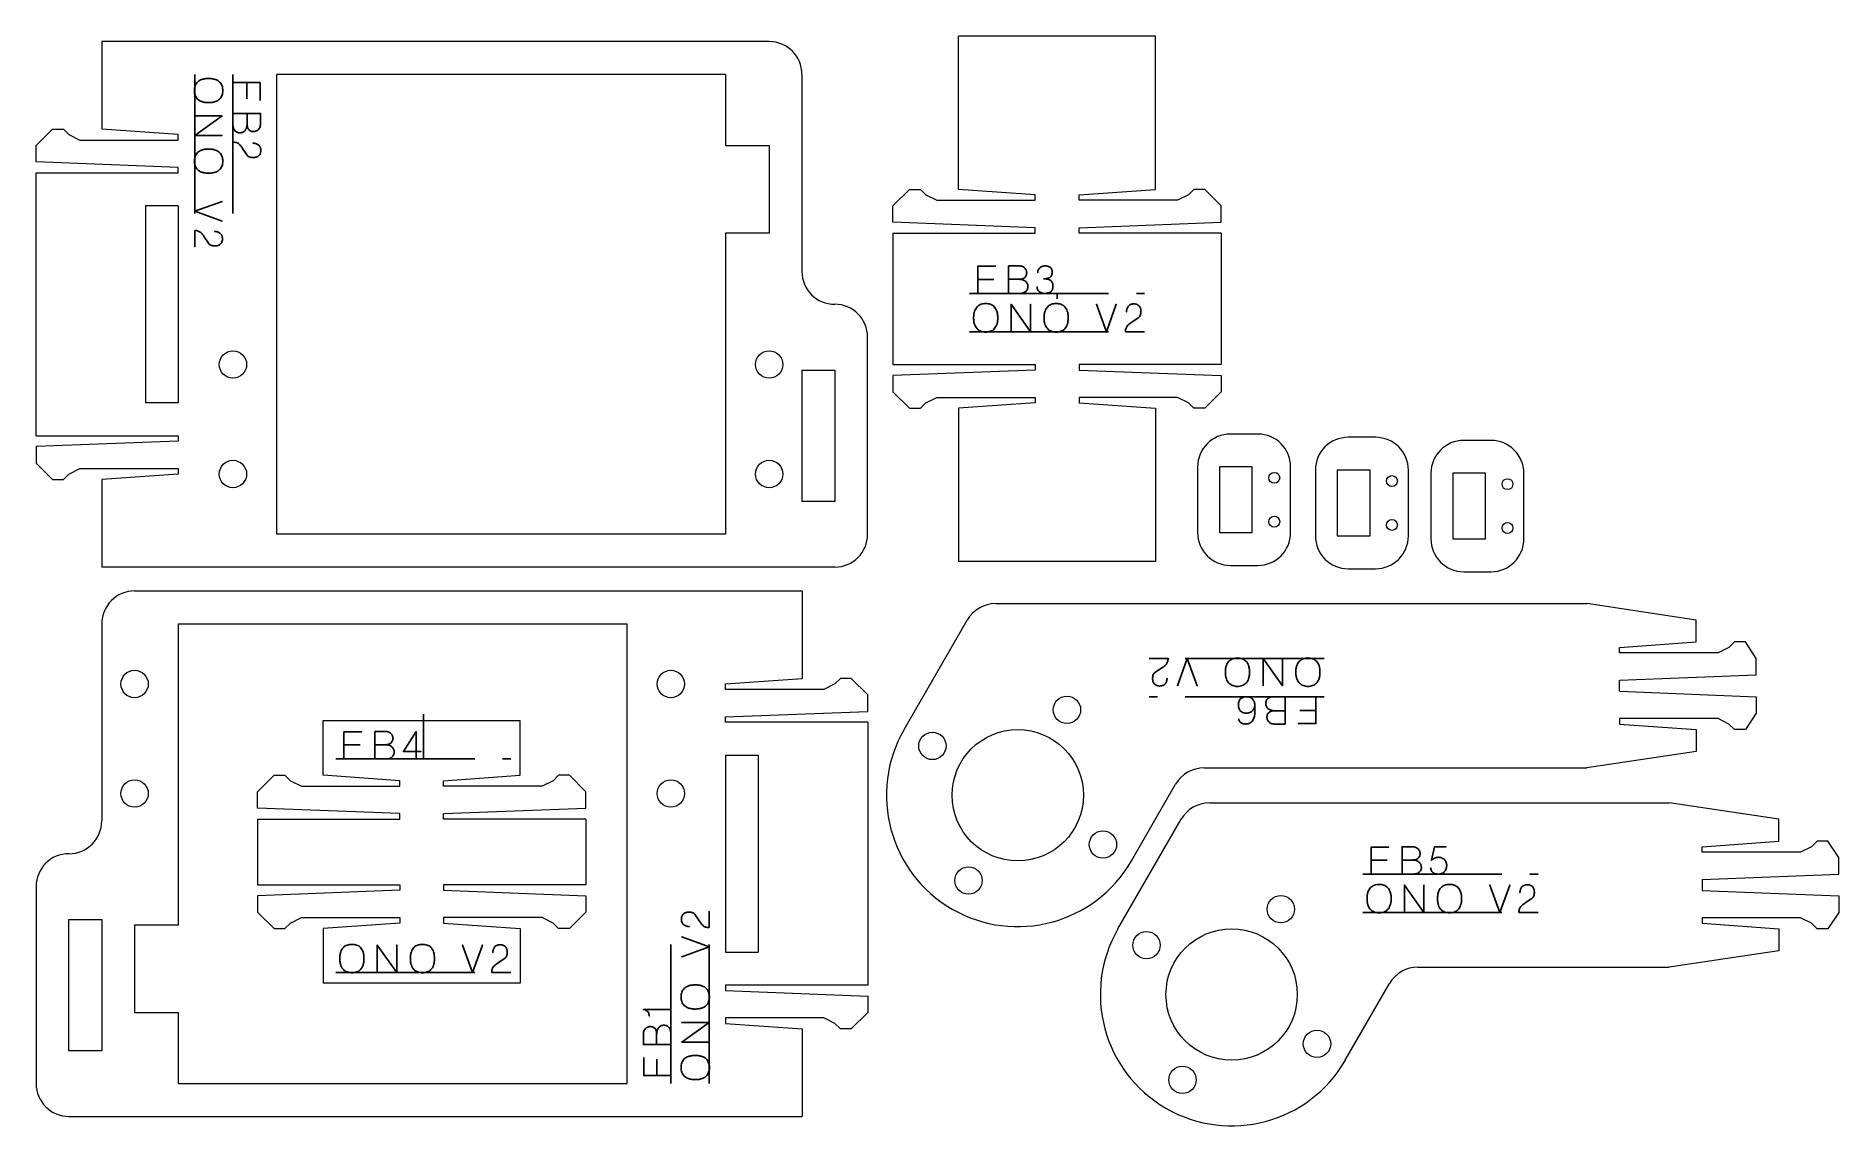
# Model space of a CAD drawing. Header units: millimetres. Extents: x 265 to 430, y 244 to 343.
import ezdxf

# ---------------------------------------------------------------- set-up
doc = ezdxf.new("R2010")
doc.units = ezdxf.units.MM
doc.linetypes.add('CENTERX2', pattern=[20.32, 12.7, -2.54, 2.54, -2.54])

msp = doc.modelspace()

# ---------------------------------------------------------------- linework, layer by layer
at = {"color": 7, "linetype": 'Continuous', "lineweight": 15}
for p, q in [((270.75, 342.77), (270.75, 334.77)), ((331.75, 342.77), (270.75, 342.77)), ((349.07, 329.27), (349.07, 343.27)), ((367.07, 343.27), (349.07, 343.27)), ((367.07, 329.27), (367.07, 343.27)), ((327.75, 339.77), (286.75, 339.77)), ((286.75, 297.77), (286.75, 339.77)), ((327.75, 339.77), (327.75, 333.27)), ((334.75, 339.77), (334.75, 321.77)), ((264.75, 333.27), (266.25, 334.77)), ((266.25, 334.77), (267.25, 334.77)), ((267.25, 334.77), (267.75, 334.27)), ((277.75, 334.27), (270.75, 334.77)), ((264.75, 331.77), (264.75, 333.27)), ((267.75, 334.27), (268.75, 333.77)), ((268.75, 333.77), (277.75, 333.77)), ((277.75, 333.77), (277.75, 334.27)), ((327.75, 333.27), (331.75, 333.27)), ((331.75, 333.27), (331.75, 325.27)), ((277.75, 331.27), (264.75, 331.77)), ((277.75, 330.77), (277.75, 331.27)), ((264.75, 330.77), (277.75, 330.77)), ((264.75, 306.77), (264.75, 330.77)), ((343.07, 327.77), (344.57, 329.27)), ((344.57, 329.27), (345.57, 329.27)), ((345.57, 329.27), (346.07, 328.77)), ((346.07, 328.77), (347.07, 328.27)), ((347.07, 328.27), (356.07, 328.27)), ((356.07, 328.77), (349.07, 329.27)), ((356.07, 328.27), (356.07, 328.77)), ((360.07, 328.77), (367.07, 329.27)), ((360.07, 328.27), (360.07, 328.77)), ((369.07, 328.27), (360.07, 328.27)), ((370.07, 328.77), (369.07, 328.27)), ((370.57, 329.27), (370.07, 328.77)), ((371.57, 329.27), (370.57, 329.27)), ((373.07, 327.77), (371.57, 329.27)), ((277.75, 327.77), (274.75, 327.77)), ((274.75, 327.77), (274.75, 309.77)), ((277.75, 327.77), (277.75, 309.77)), ((343.07, 326.27), (343.07, 327.77)), ((356.07, 325.77), (343.07, 326.27)), ((360.07, 325.77), (373.07, 326.27)), ((373.07, 326.27), (373.07, 327.77)), ((331.75, 325.27), (327.75, 325.27)), ((327.75, 325.27), (327.75, 297.77)), ((343.07, 325.27), (343.07, 313.27)), ((343.07, 325.27), (356.07, 325.27)), ((356.07, 325.27), (356.07, 325.77)), ((360.07, 325.27), (360.07, 325.77)), ((373.07, 325.27), (360.07, 325.27)), ((373.07, 325.27), (373.07, 313.27)), ((340.75, 297.77), (340.75, 315.77)), ((343.07, 313.27), (356.07, 313.27)), ((356.07, 313.27), (356.07, 312.77)), ((373.07, 313.27), (360.07, 313.27)), ((360.07, 313.27), (360.07, 312.77)), ((334.75, 312.77), (337.75, 312.77)), ((334.75, 312.77), (334.75, 300.77)), ((337.75, 312.77), (337.75, 300.77)), ((356.07, 312.77), (343.07, 312.27)), ((343.07, 312.27), (343.07, 310.77)), ((360.07, 312.77), (373.07, 312.27)), ((373.07, 312.27), (373.07, 310.77)), ((343.07, 310.77), (344.57, 309.27)), ((345.57, 309.27), (346.07, 309.77)), ((346.07, 309.77), (347.07, 310.27)), ((347.07, 310.27), (356.07, 310.27)), ((356.07, 309.77), (349.07, 309.27)), ((356.07, 310.27), (356.07, 309.77)), ((369.07, 310.27), (360.07, 310.27)), ((360.07, 310.27), (360.07, 309.77)), ((360.07, 309.77), (367.07, 309.27)), ((370.07, 309.77), (369.07, 310.27)), ((370.57, 309.27), (370.07, 309.77)), ((373.07, 310.77), (371.57, 309.27)), ((277.75, 309.77), (274.75, 309.77)), ((344.57, 309.27), (345.57, 309.27)), ((349.07, 309.27), (349.07, 295.27)), ((367.07, 309.27), (367.07, 295.27)), ((371.57, 309.27), (370.57, 309.27)), ((264.75, 306.77), (277.75, 306.77)), ((277.75, 306.77), (277.75, 306.27)), ((376.41, 306.92), (373.91, 306.92)), ((387.17, 306.62), (384.67, 306.62)), ((277.75, 306.27), (264.75, 305.77)), ((264.75, 305.77), (264.75, 304.27)), ((397.73, 306.34), (395.23, 306.34)), ((264.75, 304.27), (266.25, 302.77)), ((267.25, 302.77), (267.75, 303.27)), ((267.75, 303.27), (268.75, 303.77)), ((268.75, 303.77), (277.75, 303.77)), ((277.75, 303.27), (270.75, 302.77)), ((277.75, 303.77), (277.75, 303.27)), ((370.91, 303.92), (370.91, 297.92)), ((375.91, 303.92), (372.91, 303.92)), ((372.91, 303.92), (372.91, 297.92)), ((375.91, 297.92), (375.91, 303.92)), ((379.41, 297.92), (379.41, 303.92)), ((381.67, 303.62), (381.67, 297.62)), ((386.67, 303.62), (383.67, 303.62)), ((383.67, 303.62), (383.67, 297.62)), ((386.67, 297.62), (386.67, 303.62)), ((390.17, 297.62), (390.17, 303.62)), ((392.23, 303.34), (392.23, 297.34)), ((397.23, 303.34), (394.23, 303.34)), ((394.23, 303.34), (394.23, 297.34)), ((397.23, 297.34), (397.23, 303.34)), ((400.73, 297.34), (400.73, 303.34)), ((266.25, 302.77), (267.25, 302.77)), ((270.75, 302.77), (270.75, 294.77)), ((337.75, 300.77), (334.75, 300.77)), ((327.75, 297.77), (286.75, 297.77)), ((372.91, 297.92), (375.91, 297.92)), ((383.67, 297.62), (386.67, 297.62)), ((394.23, 297.34), (397.23, 297.34)), ((367.07, 295.27), (349.07, 295.27)), ((337.75, 294.77), (270.75, 294.77)), ((373.91, 294.92), (376.41, 294.92)), ((384.67, 294.62), (387.17, 294.62)), ((395.23, 294.34), (397.73, 294.34)), ((273.76, 292.59), (334.76, 292.59)), ((334.76, 292.59), (334.76, 284.59)), ((352.45, 291.43), (406.47, 291.43)), ((416.47, 289.93), (406.47, 291.43)), ((270.76, 289.59), (270.76, 271.59)), ((277.76, 289.59), (318.76, 289.59)), ((277.76, 262.09), (277.76, 289.59)), ((318.76, 247.59), (318.76, 289.59)), ((344.08, 279.93), (349.85, 289.93)), ((416.47, 287.93), (416.47, 289.93)), ((409.47, 287.43), (416.47, 287.93)), ((409.47, 286.93), (409.47, 287.43)), ((418.47, 286.93), (409.47, 286.93)), ((419.47, 287.43), (418.47, 286.93)), ((419.97, 287.93), (419.47, 287.43)), ((420.97, 287.93), (419.97, 287.93)), ((421.97, 286.43), (420.97, 287.93)), ((421.97, 284.93), (421.97, 286.43)), ((327.76, 284.09), (334.76, 284.59)), ((327.76, 283.59), (327.76, 284.09)), ((336.76, 283.59), (327.76, 283.59)), ((337.76, 284.09), (336.76, 283.59)), ((338.26, 284.59), (337.76, 284.09)), ((339.26, 284.59), (338.26, 284.59)), ((340.76, 283.09), (339.26, 284.59)), ((409.47, 284.43), (421.97, 284.93)), ((409.47, 283.43), (409.47, 284.43)), ((409.47, 283.43), (421.97, 282.93)), ((340.76, 281.59), (340.76, 283.09)), ((421.97, 282.93), (421.97, 281.43)), ((291, 275.75), (291, 280.75)), ((291, 280.75), (309, 280.75)), ((309, 275.75), (309, 280.75)), ((327.76, 281.09), (340.76, 281.59)), ((327.76, 280.59), (327.76, 281.09)), ((340.76, 280.59), (327.76, 280.59)), ((340.76, 280.59), (340.76, 256.59)), ((409.47, 280.93), (409.47, 280.43)), ((418.47, 280.93), (409.47, 280.93)), ((409.47, 280.43), (416.47, 279.93)), ((419.47, 280.43), (418.47, 280.93)), ((419.97, 279.93), (419.47, 280.43)), ((421.97, 281.43), (420.97, 279.93)), ((416.47, 279.93), (416.47, 277.93)), ((420.97, 279.93), (419.97, 279.93)), ((327.76, 277.59), (327.76, 259.59)), ((327.76, 277.59), (330.76, 277.59)), ((330.76, 277.59), (330.76, 259.59)), ((416.47, 277.93), (406.47, 276.43)), ((285, 274.25), (286.5, 275.75)), ((286.5, 275.75), (287.5, 275.75)), ((287.5, 275.75), (288, 275.25)), ((288, 275.25), (289, 274.75)), ((298, 275.25), (291, 275.75)), ((298, 274.75), (298, 275.25)), ((302, 275.25), (309, 275.75)), ((302, 274.75), (302, 275.25)), ((312, 275.25), (311, 274.75)), ((312.5, 275.75), (312, 275.25)), ((313.5, 275.75), (312.5, 275.75)), ((315, 274.25), (313.5, 275.75)), ((371.5, 276.43), (406.47, 276.43)), ((285, 272.75), (285, 274.25)), ((289, 274.75), (298, 274.75)), ((311, 274.75), (302, 274.75)), ((315, 272.75), (315, 274.25)), ((364.86, 267.93), (368.9, 274.93)), ((298, 272.25), (285, 272.75)), ((298, 271.75), (298, 272.25)), ((302, 272.25), (315, 272.75)), ((302, 271.75), (302, 272.25)), ((372, 273.23), (414.02, 273.23)), ((424.02, 271.73), (414.02, 273.23)), ((285, 271.75), (285, 265.75)), ((285, 271.75), (298, 271.75)), ((315, 271.75), (302, 271.75)), ((315, 271.75), (315, 265.75)), ((363.63, 261.73), (369.4, 271.73)), ((424.02, 269.73), (424.02, 271.73)), ((417.02, 269.23), (424.02, 269.73)), ((417.02, 268.73), (417.02, 269.23)), ((426.02, 268.73), (417.02, 268.73)), ((427.02, 269.23), (426.02, 268.73)), ((427.52, 269.73), (427.02, 269.23)), ((428.52, 269.73), (427.52, 269.73)), ((429.52, 268.23), (428.52, 269.73)), ((429.52, 266.73), (429.52, 268.23)), ((264.76, 265.59), (264.76, 247.59)), ((285, 265.75), (298, 265.75)), ((298, 265.75), (298, 265.25)), ((315, 265.75), (302, 265.75)), ((302, 265.75), (302, 265.25)), ((417.02, 266.23), (429.52, 266.73)), ((417.02, 266.23), (417.02, 265.23)), ((298, 265.25), (285, 264.75)), ((285, 264.75), (285, 263.25)), ((302, 265.25), (315, 264.75)), ((315, 264.75), (315, 263.25)), ((417.02, 265.23), (429.52, 264.73)), ((429.52, 264.73), (429.52, 263.23)), ((267.76, 262.59), (270.76, 262.59)), ((267.76, 250.59), (267.76, 262.59)), ((270.76, 262.59), (270.76, 250.59)), ((273.76, 262.09), (277.76, 262.09)), ((273.76, 262.09), (273.76, 254.09)), ((285, 263.25), (286.5, 261.75)), ((287.5, 261.75), (288, 262.25)), ((288, 262.25), (289, 262.75)), ((289, 262.75), (298, 262.75)), ((298, 262.25), (291, 261.75)), ((298, 262.75), (298, 262.25)), ((311, 262.75), (302, 262.75)), ((302, 262.75), (302, 262.25)), ((302, 262.25), (309, 261.75)), ((312, 262.25), (311, 262.75)), ((312.5, 261.75), (312, 262.25)), ((315, 263.25), (313.5, 261.75)), ((426.02, 262.73), (417.02, 262.73)), ((417.02, 262.73), (417.02, 262.23)), ((417.02, 262.23), (424.02, 261.73)), ((427.02, 262.23), (426.02, 262.73)), ((427.52, 261.73), (427.02, 262.23)), ((429.52, 263.23), (428.52, 261.73)), ((286.5, 261.75), (287.5, 261.75)), ((291, 261.75), (291, 256.75)), ((309, 261.75), (309, 256.75)), ((313.5, 261.75), (312.5, 261.75)), ((424.02, 261.73), (424.02, 259.73)), ((428.52, 261.73), (427.52, 261.73)), ((327.76, 259.59), (330.76, 259.59)), ((424.02, 259.73), (414.02, 258.23)), ((391.05, 258.23), (414.02, 258.23)), ((309, 256.75), (291, 256.75)), ((340.76, 256.59), (327.76, 256.59)), ((327.76, 256.59), (327.76, 256.09)), ((327.76, 256.09), (340.76, 255.59)), ((340.76, 255.59), (340.76, 254.09)), ((384.41, 249.73), (388.46, 256.73)), ((273.76, 254.09), (277.76, 254.09)), ((277.76, 247.59), (277.76, 254.09)), ((340.76, 254.09), (339.26, 252.59)), ((336.76, 253.59), (327.76, 253.59)), ((327.76, 253.59), (327.76, 253.09)), ((327.76, 253.09), (334.76, 252.59)), ((334.76, 252.59), (334.76, 244.59)), ((337.76, 253.09), (336.76, 253.59)), ((338.26, 252.59), (337.76, 253.09)), ((339.26, 252.59), (338.26, 252.59)), ((270.76, 250.59), (267.76, 250.59)), ((277.76, 247.59), (318.76, 247.59)), ((267.76, 244.59), (334.76, 244.59))]:
    msp.add_line(p, q, dxfattribs=at)
at = {"color": 7, "linetype": 'CENTERX2'}
for p, q in [((279.25, 339.77), (279.25, 324.77)), ((282.75, 339.77), (282.75, 324.77)), ((350.07, 319.77), (366.07, 319.77)), ((358.07, 319.27), (358.07, 319.77)), ((350.07, 316.27), (366.07, 316.27)), ((382.47, 286.43), (366.47, 286.43)), ((382.47, 282.93), (366.47, 282.93)), ((300.15, 281.32), (300.15, 277.25)), ((292.15, 277.25), (308.15, 277.25)), ((386.02, 266.73), (402.02, 266.73)), ((322.76, 247.59), (322.76, 262.59)), ((326.26, 247.59), (326.26, 262.59)), ((386.02, 263.23), (402.02, 263.23)), ((292.15, 257.75), (308.15, 257.75))]:
    msp.add_line(p, q, dxfattribs=at)
at = {"color": 7, "linetype": 'Continuous'}
for p, q in [((284.02, 339.02), (284.02, 337.54)), ((350.81, 321.04), (352.29, 321.04)), ((381.72, 281.66), (380.25, 281.66)), ((292.89, 278.52), (294.37, 278.52)), ((386.77, 268), (388.24, 268)), ((321.49, 248.33), (321.49, 249.81))]:
    msp.add_line(p, q, dxfattribs=at)
at = {"color": 7, "linetype": 'Continuous', "flags": 128}
for points in [[(279.22, 338.29), (279.22, 338.4), (279.24, 338.51), (279.26, 338.62), (279.29, 338.72), (279.33, 338.82), (279.38, 338.91), (279.44, 338.99), (279.51, 339.07), (279.59, 339.14), (279.68, 339.2), (279.79, 339.26), (279.91, 339.31), (279.97, 339.33), (280.04, 339.34), (280.11, 339.36), (280.18, 339.37), (280.26, 339.38), (280.34, 339.39), (280.43, 339.39), (280.51, 339.39), (280.51, 339.39), (280.6, 339.39), (280.69, 339.39), (280.77, 339.38), (280.85, 339.37), (280.92, 339.36), (280.99, 339.34), (281.06, 339.33), (281.12, 339.31), (281.24, 339.26), (281.35, 339.2), (281.44, 339.14), (281.53, 339.07), (281.6, 338.99), (281.66, 338.91), (281.71, 338.82), (281.75, 338.72), (281.78, 338.62), (281.8, 338.51), (281.81, 338.4), (281.82, 338.29), (281.82, 338.29), (281.81, 338.18), (281.8, 338.07), (281.78, 337.97), (281.75, 337.86), (281.71, 337.77), (281.66, 337.68), (281.6, 337.59), (281.53, 337.51), (281.44, 337.44), (281.35, 337.38), (281.24, 337.32), (281.12, 337.28), (281.06, 337.26), (280.99, 337.24), (280.92, 337.22), (280.85, 337.21), (280.77, 337.2), (280.69, 337.2), (280.6, 337.19), (280.51, 337.19), (280.51, 337.19), (280.43, 337.19), (280.34, 337.2), (280.26, 337.2), (280.18, 337.21), (280.11, 337.22), (280.04, 337.24), (279.97, 337.26), (279.91, 337.28), (279.79, 337.32), (279.68, 337.38), (279.59, 337.44), (279.51, 337.51), (279.44, 337.59), (279.38, 337.68), (279.33, 337.77), (279.29, 337.86), (279.26, 337.97), (279.24, 338.07), (279.22, 338.18)], [(279.22, 338.29), (279.22, 338.4), (279.24, 338.51), (279.26, 338.62), (279.29, 338.72), (279.33, 338.82), (279.38, 338.91), (279.44, 338.99), (279.51, 339.07), (279.59, 339.14), (279.68, 339.2), (279.79, 339.26), (279.91, 339.31), (279.97, 339.33), (280.04, 339.34), (280.11, 339.36), (280.18, 339.37), (280.26, 339.38), (280.34, 339.39), (280.43, 339.39), (280.51, 339.39), (280.51, 339.39), (280.6, 339.39), (280.69, 339.39), (280.77, 339.38), (280.85, 339.37), (280.92, 339.36), (280.99, 339.34), (281.06, 339.33), (281.12, 339.31), (281.24, 339.26), (281.35, 339.2), (281.44, 339.14), (281.53, 339.07), (281.6, 338.99), (281.66, 338.91), (281.71, 338.82), (281.75, 338.72), (281.78, 338.62), (281.8, 338.51), (281.81, 338.4), (281.82, 338.29), (281.82, 338.29), (281.81, 338.18), (281.8, 338.07), (281.78, 337.97), (281.75, 337.86), (281.71, 337.77), (281.66, 337.68), (281.6, 337.59), (281.53, 337.51), (281.44, 337.44), (281.35, 337.38), (281.24, 337.32), (281.12, 337.28), (281.06, 337.26), (280.99, 337.24), (280.92, 337.22), (280.85, 337.21), (280.77, 337.2), (280.69, 337.2), (280.6, 337.19), (280.51, 337.19), (280.51, 337.19), (280.43, 337.19), (280.34, 337.2), (280.26, 337.2), (280.18, 337.21), (280.11, 337.22), (280.04, 337.24), (279.97, 337.26), (279.91, 337.28), (279.79, 337.32), (279.68, 337.38), (279.59, 337.44), (279.51, 337.51), (279.44, 337.59), (279.38, 337.68), (279.33, 337.77), (279.29, 337.86), (279.26, 337.97), (279.24, 338.07), (279.22, 338.18), (279.22, 338.29)], [(282.75, 339.02), (285.22, 339.02), (285.22, 339.02), (285.22, 337.41), (285.22, 337.41), (285.22, 339.02), (285.22, 339.02), (282.75, 339.02), (282.75, 339.02), (282.75, 337.41), (282.75, 337.41), (282.75, 339.02)], [(284.04, 335.24), (284.04, 335.15), (284.05, 335.07), (284.07, 334.99), (284.09, 334.92), (284.12, 334.86), (284.15, 334.8), (284.19, 334.75), (284.23, 334.7), (284.27, 334.66), (284.32, 334.63), (284.37, 334.6), (284.42, 334.58), (284.47, 334.56), (284.53, 334.55), (284.59, 334.55), (284.64, 334.55), (284.64, 334.55), (284.7, 334.55), (284.76, 334.56), (284.81, 334.58), (284.87, 334.6), (284.92, 334.62), (284.97, 334.65), (285.02, 334.68), (285.06, 334.72), (285.1, 334.77), (285.14, 334.82), (285.17, 334.87), (285.2, 334.93), (285.22, 335), (285.24, 335.07), (285.25, 335.15), (285.25, 335.23), (285.25, 335.23), (285.25, 336.2), (285.25, 336.2), (282.75, 336.2), (282.75, 336.2), (282.75, 335.14), (282.75, 335.14), (282.75, 335.06), (282.76, 334.99), (282.78, 334.92), (282.8, 334.86), (282.82, 334.8), (282.85, 334.74), (282.88, 334.68), (282.92, 334.64), (282.96, 334.59), (283.01, 334.55), (283.06, 334.51), (283.12, 334.48), (283.18, 334.46), (283.24, 334.44), (283.31, 334.43), (283.38, 334.43), (283.38, 334.43), (283.46, 334.43), (283.52, 334.45), (283.59, 334.47), (283.65, 334.49), (283.71, 334.53), (283.76, 334.56), (283.81, 334.61), (283.86, 334.66), (283.9, 334.71), (283.93, 334.78), (283.97, 334.84), (283.99, 334.91), (284.01, 334.99), (284.03, 335.07), (284.04, 335.15), (284.04, 335.24), (284.04, 335.24), (284.04, 335.15), (284.03, 335.07), (284.01, 334.99), (283.99, 334.91), (283.97, 334.84), (283.93, 334.78), (283.9, 334.71), (283.86, 334.66), (283.81, 334.61), (283.76, 334.56), (283.71, 334.53), (283.65, 334.49), (283.59, 334.47), (283.52, 334.45), (283.46, 334.43), (283.38, 334.43), (283.38, 334.43), (283.31, 334.43), (283.24, 334.44), (283.18, 334.46), (283.12, 334.48), (283.06, 334.51), (283.01, 334.55), (282.96, 334.59), (282.92, 334.64), (282.88, 334.68), (282.85, 334.74), (282.82, 334.8), (282.8, 334.86), (282.78, 334.92), (282.76, 334.99), (282.75, 335.06), (282.75, 335.14), (282.75, 335.14), (282.75, 336.2), (282.75, 336.2), (285.25, 336.2), (285.25, 336.2), (285.25, 335.23), (285.25, 335.23), (285.25, 335.15), (285.24, 335.07), (285.22, 335), (285.2, 334.93), (285.17, 334.87), (285.14, 334.82), (285.1, 334.77), (285.06, 334.72), (285.02, 334.68), (284.97, 334.65), (284.92, 334.62), (284.87, 334.6), (284.81, 334.58), (284.76, 334.56), (284.7, 334.55), (284.64, 334.55), (284.64, 334.55), (284.59, 334.55), (284.53, 334.55), (284.47, 334.56), (284.42, 334.58), (284.37, 334.6), (284.32, 334.63), (284.27, 334.66), (284.23, 334.7), (284.19, 334.75), (284.15, 334.8), (284.12, 334.86), (284.09, 334.92), (284.07, 334.99), (284.05, 335.07), (284.04, 335.15), (284.04, 335.24), (284.04, 335.24), (284.04, 336.2), (284.04, 336.2), (284.04, 335.24)], [(281.75, 335.97), (279.25, 334.19), (279.25, 334.19), (281.75, 334.19), (281.75, 334.19), (279.25, 334.19), (279.25, 334.19), (281.75, 335.97), (281.75, 335.97), (279.25, 335.97), (279.25, 335.97), (281.75, 335.97)], [(279.22, 331.85), (279.22, 331.96), (279.24, 332.07), (279.26, 332.18), (279.29, 332.28), (279.33, 332.37), (279.38, 332.46), (279.44, 332.55), (279.51, 332.63), (279.59, 332.7), (279.68, 332.76), (279.79, 332.82), (279.91, 332.86), (279.97, 332.88), (280.04, 332.9), (280.11, 332.92), (280.18, 332.93), (280.26, 332.94), (280.34, 332.94), (280.43, 332.95), (280.51, 332.95), (280.51, 332.95), (280.6, 332.95), (280.69, 332.94), (280.77, 332.94), (280.85, 332.93), (280.92, 332.92), (280.99, 332.9), (281.06, 332.88), (281.12, 332.86), (281.24, 332.82), (281.35, 332.76), (281.44, 332.7), (281.53, 332.63), (281.6, 332.55), (281.66, 332.46), (281.71, 332.37), (281.75, 332.28), (281.78, 332.18), (281.8, 332.07), (281.81, 331.96), (281.82, 331.85), (281.82, 331.85), (281.81, 331.74), (281.8, 331.63), (281.78, 331.52), (281.75, 331.42), (281.71, 331.33), (281.66, 331.23), (281.6, 331.15), (281.53, 331.07), (281.44, 331), (281.35, 330.94), (281.24, 330.88), (281.12, 330.83), (281.06, 330.81), (280.99, 330.8), (280.92, 330.78), (280.85, 330.77), (280.77, 330.76), (280.69, 330.75), (280.6, 330.75), (280.51, 330.75), (280.51, 330.75), (280.43, 330.75), (280.34, 330.75), (280.26, 330.76), (280.18, 330.77), (280.11, 330.78), (280.04, 330.8), (279.97, 330.81), (279.91, 330.83), (279.79, 330.88), (279.68, 330.94), (279.59, 331), (279.51, 331.07), (279.44, 331.15), (279.38, 331.23), (279.33, 331.33), (279.29, 331.42), (279.26, 331.52), (279.24, 331.63), (279.22, 331.74)], [(279.22, 331.85), (279.22, 331.96), (279.24, 332.07), (279.26, 332.18), (279.29, 332.28), (279.33, 332.37), (279.38, 332.46), (279.44, 332.55), (279.51, 332.63), (279.59, 332.7), (279.68, 332.76), (279.79, 332.82), (279.91, 332.86), (279.97, 332.88), (280.04, 332.9), (280.11, 332.92), (280.18, 332.93), (280.26, 332.94), (280.34, 332.94), (280.43, 332.95), (280.51, 332.95), (280.51, 332.95), (280.6, 332.95), (280.69, 332.94), (280.77, 332.94), (280.85, 332.93), (280.92, 332.92), (280.99, 332.9), (281.06, 332.88), (281.12, 332.86), (281.24, 332.82), (281.35, 332.76), (281.44, 332.7), (281.53, 332.63), (281.6, 332.55), (281.66, 332.46), (281.71, 332.37), (281.75, 332.28), (281.78, 332.18), (281.8, 332.07), (281.81, 331.96), (281.82, 331.85), (281.82, 331.85), (281.81, 331.74), (281.8, 331.63), (281.78, 331.52), (281.75, 331.42), (281.71, 331.33), (281.66, 331.23), (281.6, 331.15), (281.53, 331.07), (281.44, 331), (281.35, 330.94), (281.24, 330.88), (281.12, 330.83), (281.06, 330.81), (280.99, 330.8), (280.92, 330.78), (280.85, 330.77), (280.77, 330.76), (280.69, 330.75), (280.6, 330.75), (280.51, 330.75), (280.51, 330.75), (280.43, 330.75), (280.34, 330.75), (280.26, 330.76), (280.18, 330.77), (280.11, 330.78), (280.04, 330.8), (279.97, 330.81), (279.91, 330.83), (279.79, 330.88), (279.68, 330.94), (279.59, 331), (279.51, 331.07), (279.44, 331.15), (279.38, 331.23), (279.33, 331.33), (279.29, 331.42), (279.26, 331.52), (279.24, 331.63), (279.22, 331.74), (279.22, 331.85)], [(282.75, 333.59), (282.84, 333.59), (282.93, 333.58), (283.01, 333.56), (283.07, 333.54), (283.14, 333.51), (283.2, 333.48), (283.25, 333.45), (283.3, 333.41), (283.35, 333.37), (283.39, 333.32), (283.44, 333.28), (283.47, 333.23), (283.55, 333.12), (283.62, 333.01), (283.62, 333.01), (284.02, 332.42), (284.02, 332.42), (284.05, 332.38), (284.08, 332.34), (284.12, 332.31), (284.16, 332.28), (284.23, 332.24), (284.32, 332.21), (284.4, 332.19), (284.49, 332.18), (284.58, 332.18), (284.66, 332.18), (284.66, 332.18), (284.71, 332.18), (284.76, 332.19), (284.81, 332.2), (284.86, 332.21), (284.91, 332.23), (284.96, 332.25), (285.01, 332.28), (285.06, 332.31), (285.11, 332.35), (285.15, 332.4), (285.19, 332.45), (285.22, 332.51), (285.25, 332.57), (285.27, 332.65), (285.28, 332.73), (285.28, 332.82), (285.28, 332.82), (285.28, 332.91), (285.27, 332.99), (285.25, 333.06), (285.22, 333.13), (285.19, 333.19), (285.15, 333.25), (285.1, 333.3), (285.06, 333.34), (285, 333.38), (284.95, 333.41), (284.89, 333.44), (284.82, 333.46), (284.76, 333.47), (284.7, 333.49), (284.63, 333.49), (284.57, 333.49), (284.57, 333.49), (284.63, 333.49), (284.7, 333.49), (284.76, 333.47), (284.82, 333.46), (284.89, 333.44), (284.95, 333.41), (285, 333.38), (285.06, 333.34), (285.1, 333.3), (285.15, 333.25), (285.19, 333.19), (285.22, 333.13), (285.25, 333.06), (285.27, 332.99), (285.28, 332.91), (285.28, 332.82), (285.28, 332.82), (285.28, 332.73), (285.27, 332.65), (285.25, 332.57), (285.22, 332.51), (285.19, 332.45), (285.15, 332.4), (285.11, 332.35), (285.06, 332.31), (285.01, 332.28), (284.96, 332.25), (284.91, 332.23), (284.86, 332.21), (284.81, 332.2), (284.76, 332.19), (284.71, 332.18), (284.66, 332.18), (284.66, 332.18), (284.58, 332.18), (284.49, 332.18), (284.4, 332.19), (284.32, 332.21), (284.23, 332.24), (284.16, 332.28), (284.12, 332.31), (284.08, 332.34), (284.05, 332.38), (284.02, 332.42), (284.02, 332.42), (283.62, 333.01), (283.62, 333.01), (283.55, 333.12), (283.47, 333.23), (283.44, 333.28), (283.39, 333.32), (283.35, 333.37), (283.3, 333.41), (283.25, 333.45), (283.2, 333.48), (283.14, 333.51), (283.07, 333.54), (283.01, 333.56), (282.93, 333.58), (282.84, 333.59), (282.75, 333.59), (282.75, 333.59), (282.75, 332.11), (282.75, 332.11), (282.75, 333.59)], [(279.25, 327.27), (281.75, 328.17), (281.75, 328.17), (279.25, 327.27), (279.25, 327.27), (281.75, 326.36), (281.75, 326.36), (279.25, 327.27)], [(279.25, 325.51), (279.34, 325.51), (279.43, 325.5), (279.51, 325.48), (279.57, 325.46), (279.64, 325.43), (279.7, 325.4), (279.75, 325.37), (279.8, 325.33), (279.85, 325.29), (279.89, 325.25), (279.94, 325.2), (279.97, 325.15), (280.05, 325.04), (280.12, 324.94), (280.12, 324.94), (280.52, 324.34), (280.52, 324.34), (280.55, 324.3), (280.58, 324.26), (280.62, 324.23), (280.66, 324.2), (280.73, 324.16), (280.82, 324.13), (280.9, 324.11), (280.99, 324.11), (281.08, 324.1), (281.16, 324.1), (281.16, 324.1), (281.21, 324.1), (281.26, 324.11), (281.31, 324.12), (281.36, 324.13), (281.41, 324.15), (281.46, 324.17), (281.51, 324.2), (281.56, 324.24), (281.61, 324.28), (281.65, 324.32), (281.69, 324.37), (281.72, 324.43), (281.75, 324.5), (281.77, 324.57), (281.78, 324.65), (281.78, 324.74), (281.78, 324.74), (281.78, 324.83), (281.77, 324.91), (281.75, 324.99), (281.72, 325.05), (281.69, 325.11), (281.65, 325.17), (281.6, 325.22), (281.56, 325.26), (281.5, 325.3), (281.45, 325.33), (281.39, 325.36), (281.32, 325.38), (281.26, 325.4), (281.2, 325.41), (281.13, 325.41), (281.07, 325.42), (281.07, 325.42), (281.13, 325.41), (281.2, 325.41), (281.26, 325.4), (281.32, 325.38), (281.39, 325.36), (281.45, 325.33), (281.5, 325.3), (281.56, 325.26), (281.6, 325.22), (281.65, 325.17), (281.69, 325.11), (281.72, 325.05), (281.75, 324.99), (281.77, 324.91), (281.78, 324.83), (281.78, 324.74), (281.78, 324.74), (281.78, 324.65), (281.77, 324.57), (281.75, 324.5), (281.72, 324.43), (281.69, 324.37), (281.65, 324.32), (281.61, 324.28), (281.56, 324.24), (281.51, 324.2), (281.46, 324.17), (281.41, 324.15), (281.36, 324.13), (281.31, 324.12), (281.26, 324.11), (281.21, 324.1), (281.16, 324.1), (281.16, 324.1), (281.08, 324.1), (280.99, 324.11), (280.9, 324.11), (280.82, 324.13), (280.73, 324.16), (280.66, 324.2), (280.62, 324.23), (280.58, 324.26), (280.55, 324.3), (280.52, 324.34), (280.52, 324.34), (280.12, 324.94), (280.12, 324.94), (280.05, 325.04), (279.97, 325.15), (279.94, 325.2), (279.89, 325.25), (279.85, 325.29), (279.8, 325.33), (279.75, 325.37), (279.7, 325.4), (279.64, 325.43), (279.57, 325.46), (279.51, 325.48), (279.43, 325.5), (279.34, 325.51), (279.25, 325.51), (279.25, 325.51), (279.25, 324.03), (279.25, 324.03), (279.25, 325.51)], [(350.81, 319.77), (350.81, 322.24), (350.81, 322.24), (352.43, 322.24), (352.43, 322.24), (350.81, 322.24), (350.81, 322.24), (350.81, 319.77), (350.81, 319.77), (352.43, 319.77), (352.43, 319.77), (350.81, 319.77)], [(354.59, 321.06), (354.68, 321.06), (354.77, 321.07), (354.84, 321.09), (354.91, 321.11), (354.98, 321.14), (355.03, 321.17), (355.09, 321.2), (355.13, 321.24), (355.17, 321.29), (355.2, 321.34), (355.23, 321.39), (355.25, 321.44), (355.27, 321.49), (355.28, 321.55), (355.29, 321.6), (355.29, 321.66), (355.29, 321.66), (355.28, 321.72), (355.27, 321.77), (355.26, 321.83), (355.24, 321.88), (355.21, 321.94), (355.19, 321.99), (355.15, 322.03), (355.11, 322.08), (355.07, 322.12), (355.02, 322.15), (354.96, 322.19), (354.9, 322.22), (354.83, 322.24), (354.76, 322.26), (354.68, 322.27), (354.6, 322.27), (354.6, 322.27), (353.63, 322.27), (353.63, 322.27), (353.63, 319.77), (353.63, 319.77), (354.7, 319.77), (354.7, 319.77), (354.77, 319.77), (354.84, 319.78), (354.91, 319.79), (354.97, 319.81), (355.04, 319.84), (355.09, 319.87), (355.15, 319.9), (355.2, 319.94), (355.24, 319.98), (355.28, 320.03), (355.32, 320.08), (355.35, 320.14), (355.37, 320.2), (355.39, 320.26), (355.4, 320.33), (355.4, 320.4), (355.4, 320.4), (355.4, 320.47), (355.39, 320.54), (355.37, 320.61), (355.34, 320.67), (355.31, 320.73), (355.27, 320.78), (355.22, 320.83), (355.17, 320.88), (355.12, 320.92), (355.06, 320.95), (354.99, 320.98), (354.92, 321.01), (354.84, 321.03), (354.76, 321.04), (354.68, 321.05), (354.59, 321.06), (354.59, 321.06), (354.68, 321.05), (354.76, 321.04), (354.84, 321.03), (354.92, 321.01), (354.99, 320.98), (355.06, 320.95), (355.12, 320.92), (355.17, 320.88), (355.22, 320.83), (355.27, 320.78), (355.31, 320.73), (355.34, 320.67), (355.37, 320.61), (355.39, 320.54), (355.4, 320.47), (355.4, 320.4), (355.4, 320.4), (355.4, 320.33), (355.39, 320.26), (355.37, 320.2), (355.35, 320.14), (355.32, 320.08), (355.28, 320.03), (355.24, 319.98), (355.2, 319.94), (355.15, 319.9), (355.09, 319.87), (355.04, 319.84), (354.97, 319.81), (354.91, 319.79), (354.84, 319.78), (354.77, 319.77), (354.7, 319.77), (354.7, 319.77), (353.63, 319.77), (353.63, 319.77), (353.63, 322.27), (353.63, 322.27), (354.6, 322.27), (354.6, 322.27), (354.68, 322.27), (354.76, 322.26), (354.83, 322.24), (354.9, 322.22), (354.96, 322.19), (355.02, 322.15), (355.07, 322.12), (355.11, 322.08), (355.15, 322.03), (355.19, 321.99), (355.21, 321.94), (355.24, 321.88), (355.26, 321.83), (355.27, 321.77), (355.28, 321.72), (355.29, 321.66), (355.29, 321.66), (355.29, 321.6), (355.28, 321.55), (355.27, 321.49), (355.25, 321.44), (355.23, 321.39), (355.2, 321.34), (355.17, 321.29), (355.13, 321.24), (355.09, 321.2), (355.03, 321.17), (354.98, 321.14), (354.91, 321.11), (354.84, 321.09), (354.77, 321.07), (354.68, 321.06), (354.59, 321.06), (354.59, 321.06), (353.63, 321.06), (353.63, 321.06), (354.59, 321.06)], [(356.23, 320.39), (356.24, 320.33), (356.25, 320.26), (356.26, 320.2), (356.28, 320.14), (356.31, 320.08), (356.34, 320.03), (356.38, 319.99), (356.42, 319.94), (356.47, 319.9), (356.53, 319.87), (356.59, 319.84), (356.65, 319.81), (356.72, 319.79), (356.79, 319.78), (356.87, 319.77), (356.95, 319.77), (356.95, 319.77), (357.03, 319.77), (357.11, 319.78), (357.18, 319.79), (357.25, 319.81), (357.32, 319.83), (357.38, 319.85), (357.43, 319.88), (357.49, 319.92), (357.53, 319.96), (357.57, 320.01), (357.61, 320.06), (357.64, 320.11), (357.66, 320.18), (357.68, 320.25), (357.69, 320.32), (357.69, 320.41), (357.69, 320.41), (357.69, 320.49), (357.68, 320.57), (357.67, 320.64), (357.64, 320.71), (357.62, 320.77), (357.58, 320.83), (357.54, 320.88), (357.49, 320.93), (357.44, 320.97), (357.38, 321.01), (357.31, 321.04), (357.23, 321.06), (357.14, 321.08), (357.05, 321.1), (356.95, 321.1), (356.84, 321.11), (356.84, 321.11), (356.95, 321.11), (357.05, 321.12), (357.14, 321.13), (357.22, 321.15), (357.29, 321.17), (357.35, 321.2), (357.41, 321.23), (357.46, 321.27), (357.5, 321.31), (357.54, 321.35), (357.57, 321.4), (357.59, 321.45), (357.61, 321.5), (357.62, 321.56), (357.63, 321.62), (357.63, 321.68), (357.63, 321.68), (357.63, 321.74), (357.62, 321.8), (357.61, 321.86), (357.6, 321.91), (357.58, 321.96), (357.55, 322.01), (357.52, 322.06), (357.49, 322.1), (357.45, 322.14), (357.4, 322.17), (357.35, 322.2), (357.29, 322.22), (357.23, 322.24), (357.15, 322.26), (357.08, 322.27), (356.99, 322.27), (356.99, 322.27), (356.91, 322.27), (356.83, 322.26), (356.75, 322.24), (356.68, 322.22), (356.62, 322.19), (356.57, 322.16), (356.52, 322.12), (356.47, 322.08), (356.43, 322.04), (356.4, 321.99), (356.37, 321.94), (356.34, 321.88), (356.32, 321.83), (356.31, 321.77), (356.3, 321.71), (356.3, 321.65), (356.3, 321.65), (356.3, 321.71), (356.31, 321.77), (356.32, 321.83), (356.34, 321.88), (356.37, 321.94), (356.4, 321.99), (356.43, 322.04), (356.47, 322.08), (356.52, 322.12), (356.57, 322.16), (356.62, 322.19), (356.68, 322.22), (356.75, 322.24), (356.83, 322.26), (356.91, 322.27), (356.99, 322.27), (356.99, 322.27), (357.08, 322.27), (357.15, 322.26), (357.23, 322.24), (357.29, 322.22), (357.35, 322.2), (357.4, 322.17), (357.45, 322.14), (357.49, 322.1), (357.52, 322.06), (357.55, 322.01), (357.58, 321.96), (357.6, 321.91), (357.61, 321.86), (357.62, 321.8), (357.63, 321.74), (357.63, 321.68), (357.63, 321.68), (357.63, 321.62), (357.62, 321.56), (357.61, 321.5), (357.59, 321.45), (357.57, 321.4), (357.54, 321.35), (357.5, 321.31), (357.46, 321.27), (357.41, 321.23), (357.35, 321.2), (357.29, 321.17), (357.22, 321.15), (357.14, 321.13), (357.05, 321.12), (356.95, 321.11), (356.84, 321.11), (356.84, 321.11), (356.95, 321.1), (357.05, 321.1), (357.14, 321.08), (357.23, 321.06), (357.31, 321.04), (357.38, 321.01), (357.44, 320.97), (357.49, 320.93), (357.54, 320.88), (357.58, 320.83), (357.62, 320.77), (357.64, 320.71), (357.67, 320.64), (357.68, 320.57), (357.69, 320.49), (357.69, 320.41), (357.69, 320.41), (357.69, 320.32), (357.68, 320.25), (357.66, 320.18), (357.64, 320.11), (357.61, 320.06), (357.57, 320.01), (357.53, 319.96), (357.49, 319.92), (357.43, 319.88), (357.38, 319.85), (357.32, 319.83), (357.25, 319.81), (357.18, 319.79), (357.11, 319.78), (357.03, 319.77), (356.95, 319.77), (356.95, 319.77), (356.87, 319.77), (356.79, 319.78), (356.72, 319.79), (356.65, 319.81), (356.59, 319.84), (356.53, 319.87), (356.47, 319.9), (356.42, 319.94), (356.38, 319.99), (356.34, 320.03), (356.31, 320.08), (356.28, 320.14), (356.26, 320.2), (356.25, 320.26), (356.24, 320.33), (356.23, 320.39)], [(351.54, 316.24), (351.43, 316.24), (351.32, 316.25), (351.22, 316.28), (351.11, 316.31), (351.02, 316.34), (350.93, 316.39), (350.84, 316.45), (350.76, 316.52), (350.69, 316.61), (350.63, 316.7), (350.57, 316.81), (350.53, 316.92), (350.51, 316.99), (350.49, 317.05), (350.47, 317.12), (350.46, 317.2), (350.45, 317.28), (350.45, 317.36), (350.44, 317.44), (350.44, 317.53), (350.44, 317.53), (350.44, 317.62), (350.45, 317.7), (350.45, 317.79), (350.46, 317.86), (350.47, 317.94), (350.49, 318.01), (350.51, 318.08), (350.53, 318.14), (350.57, 318.26), (350.63, 318.36), (350.69, 318.46), (350.76, 318.54), (350.84, 318.62), (350.93, 318.68), (351.02, 318.73), (351.11, 318.77), (351.22, 318.8), (351.32, 318.82), (351.43, 318.83), (351.54, 318.83), (351.54, 318.83), (351.65, 318.83), (351.76, 318.82), (351.87, 318.8), (351.97, 318.77), (352.07, 318.73), (352.16, 318.68), (352.24, 318.62), (352.32, 318.54), (352.39, 318.46), (352.45, 318.36), (352.51, 318.26), (352.56, 318.14), (352.58, 318.08), (352.59, 318.01), (352.61, 317.94), (352.62, 317.86), (352.63, 317.79), (352.64, 317.7), (352.64, 317.62), (352.64, 317.53), (352.64, 317.53), (352.64, 317.44), (352.64, 317.36), (352.63, 317.28), (352.62, 317.2), (352.61, 317.12), (352.59, 317.05), (352.58, 316.99), (352.56, 316.92), (352.51, 316.81), (352.45, 316.7), (352.39, 316.61), (352.32, 316.52), (352.24, 316.45), (352.16, 316.39), (352.07, 316.34), (351.97, 316.31), (351.87, 316.28), (351.76, 316.25), (351.65, 316.24)], [(351.54, 316.24), (351.43, 316.24), (351.32, 316.25), (351.22, 316.28), (351.11, 316.31), (351.02, 316.34), (350.93, 316.39), (350.84, 316.45), (350.76, 316.52), (350.69, 316.61), (350.63, 316.7), (350.57, 316.81), (350.53, 316.92), (350.51, 316.99), (350.49, 317.05), (350.47, 317.12), (350.46, 317.2), (350.45, 317.28), (350.45, 317.36), (350.44, 317.44), (350.44, 317.53), (350.44, 317.53), (350.44, 317.62), (350.45, 317.7), (350.45, 317.79), (350.46, 317.86), (350.47, 317.94), (350.49, 318.01), (350.51, 318.08), (350.53, 318.14), (350.57, 318.26), (350.63, 318.36), (350.69, 318.46), (350.76, 318.54), (350.84, 318.62), (350.93, 318.68), (351.02, 318.73), (351.11, 318.77), (351.22, 318.8), (351.32, 318.82), (351.43, 318.83), (351.54, 318.83), (351.54, 318.83), (351.65, 318.83), (351.76, 318.82), (351.87, 318.8), (351.97, 318.77), (352.07, 318.73), (352.16, 318.68), (352.24, 318.62), (352.32, 318.54), (352.39, 318.46), (352.45, 318.36), (352.51, 318.26), (352.56, 318.14), (352.58, 318.08), (352.59, 318.01), (352.61, 317.94), (352.62, 317.86), (352.63, 317.79), (352.64, 317.7), (352.64, 317.62), (352.64, 317.53), (352.64, 317.53), (352.64, 317.44), (352.64, 317.36), (352.63, 317.28), (352.62, 317.2), (352.61, 317.12), (352.59, 317.05), (352.58, 316.99), (352.56, 316.92), (352.51, 316.81), (352.45, 316.7), (352.39, 316.61), (352.32, 316.52), (352.24, 316.45), (352.16, 316.39), (352.07, 316.34), (351.97, 316.31), (351.87, 316.28), (351.76, 316.25), (351.65, 316.24), (351.54, 316.24)], [(353.86, 318.77), (355.64, 316.27), (355.64, 316.27), (355.64, 318.77), (355.64, 318.77), (355.64, 316.27), (355.64, 316.27), (353.86, 318.77), (353.86, 318.77), (353.86, 316.27), (353.86, 316.27), (353.86, 318.77)], [(357.98, 316.24), (357.87, 316.24), (357.76, 316.25), (357.66, 316.28), (357.56, 316.31), (357.46, 316.34), (357.37, 316.39), (357.28, 316.45), (357.21, 316.52), (357.14, 316.61), (357.07, 316.7), (357.02, 316.81), (356.97, 316.92), (356.95, 316.99), (356.93, 317.05), (356.92, 317.12), (356.9, 317.2), (356.89, 317.28), (356.89, 317.36), (356.88, 317.44), (356.88, 317.53), (356.88, 317.53), (356.88, 317.62), (356.89, 317.7), (356.89, 317.79), (356.9, 317.86), (356.92, 317.94), (356.93, 318.01), (356.95, 318.08), (356.97, 318.14), (357.02, 318.26), (357.07, 318.36), (357.14, 318.46), (357.21, 318.54), (357.28, 318.62), (357.37, 318.68), (357.46, 318.73), (357.56, 318.77), (357.66, 318.8), (357.76, 318.82), (357.87, 318.83), (357.98, 318.83), (357.98, 318.83), (358.1, 318.83), (358.2, 318.82), (358.31, 318.8), (358.41, 318.77), (358.51, 318.73), (358.6, 318.68), (358.68, 318.62), (358.76, 318.54), (358.83, 318.46), (358.9, 318.36), (358.95, 318.26), (359, 318.14), (359.02, 318.08), (359.04, 318.01), (359.05, 317.94), (359.06, 317.86), (359.07, 317.79), (359.08, 317.7), (359.08, 317.62), (359.08, 317.53), (359.08, 317.53), (359.08, 317.44), (359.08, 317.36), (359.07, 317.28), (359.06, 317.2), (359.05, 317.12), (359.04, 317.05), (359.02, 316.99), (359, 316.92), (358.95, 316.81), (358.9, 316.7), (358.83, 316.61), (358.76, 316.52), (358.68, 316.45), (358.6, 316.39), (358.51, 316.34), (358.41, 316.31), (358.31, 316.28), (358.2, 316.25), (358.1, 316.24)], [(357.98, 316.24), (357.87, 316.24), (357.76, 316.25), (357.66, 316.28), (357.56, 316.31), (357.46, 316.34), (357.37, 316.39), (357.28, 316.45), (357.21, 316.52), (357.14, 316.61), (357.07, 316.7), (357.02, 316.81), (356.97, 316.92), (356.95, 316.99), (356.93, 317.05), (356.92, 317.12), (356.9, 317.2), (356.89, 317.28), (356.89, 317.36), (356.88, 317.44), (356.88, 317.53), (356.88, 317.53), (356.88, 317.62), (356.89, 317.7), (356.89, 317.79), (356.9, 317.86), (356.92, 317.94), (356.93, 318.01), (356.95, 318.08), (356.97, 318.14), (357.02, 318.26), (357.07, 318.36), (357.14, 318.46), (357.21, 318.54), (357.28, 318.62), (357.37, 318.68), (357.46, 318.73), (357.56, 318.77), (357.66, 318.8), (357.76, 318.82), (357.87, 318.83), (357.98, 318.83), (357.98, 318.83), (358.1, 318.83), (358.2, 318.82), (358.31, 318.8), (358.41, 318.77), (358.51, 318.73), (358.6, 318.68), (358.68, 318.62), (358.76, 318.54), (358.83, 318.46), (358.9, 318.36), (358.95, 318.26), (359, 318.14), (359.02, 318.08), (359.04, 318.01), (359.05, 317.94), (359.06, 317.86), (359.07, 317.79), (359.08, 317.7), (359.08, 317.62), (359.08, 317.53), (359.08, 317.53), (359.08, 317.44), (359.08, 317.36), (359.07, 317.28), (359.06, 317.2), (359.05, 317.12), (359.04, 317.05), (359.02, 316.99), (359, 316.92), (358.95, 316.81), (358.9, 316.7), (358.83, 316.61), (358.76, 316.52), (358.68, 316.45), (358.6, 316.39), (358.51, 316.34), (358.41, 316.31), (358.31, 316.28), (358.2, 316.25), (358.1, 316.24), (357.98, 316.24)], [(362.57, 316.27), (361.66, 318.77), (361.66, 318.77), (362.57, 316.27), (362.57, 316.27), (363.47, 318.77), (363.47, 318.77), (362.57, 316.27)], [(364.32, 316.27), (364.32, 316.36), (364.33, 316.45), (364.35, 316.52), (364.37, 316.59), (364.4, 316.65), (364.43, 316.71), (364.46, 316.77), (364.5, 316.82), (364.54, 316.87), (364.59, 316.91), (364.63, 316.95), (364.68, 316.99), (364.79, 317.06), (364.9, 317.14), (364.9, 317.14), (365.49, 317.53), (365.49, 317.53), (365.53, 317.57), (365.57, 317.6), (365.6, 317.64), (365.63, 317.67), (365.67, 317.75), (365.7, 317.83), (365.72, 317.92), (365.73, 318.01), (365.73, 318.09), (365.73, 318.18), (365.73, 318.18), (365.73, 318.23), (365.72, 318.27), (365.71, 318.32), (365.7, 318.38), (365.68, 318.43), (365.66, 318.48), (365.63, 318.53), (365.6, 318.58), (365.56, 318.62), (365.51, 318.67), (365.46, 318.7), (365.4, 318.74), (365.34, 318.77), (365.26, 318.79), (365.18, 318.8), (365.09, 318.8), (365.09, 318.8), (365, 318.8), (364.92, 318.79), (364.85, 318.77), (364.78, 318.74), (364.72, 318.71), (364.66, 318.67), (364.61, 318.62), (364.57, 318.57), (364.53, 318.52), (364.5, 318.46), (364.47, 318.4), (364.45, 318.34), (364.44, 318.28), (364.42, 318.21), (364.42, 318.15), (364.42, 318.08), (364.42, 318.08), (364.42, 318.15), (364.42, 318.21), (364.44, 318.28), (364.45, 318.34), (364.47, 318.4), (364.5, 318.46), (364.53, 318.52), (364.57, 318.57), (364.61, 318.62), (364.66, 318.67), (364.72, 318.71), (364.78, 318.74), (364.85, 318.77), (364.92, 318.79), (365, 318.8), (365.09, 318.8), (365.09, 318.8), (365.18, 318.8), (365.26, 318.79), (365.34, 318.77), (365.4, 318.74), (365.46, 318.7), (365.51, 318.67), (365.56, 318.62), (365.6, 318.58), (365.63, 318.53), (365.66, 318.48), (365.68, 318.43), (365.7, 318.38), (365.71, 318.32), (365.72, 318.27), (365.73, 318.23), (365.73, 318.18), (365.73, 318.18), (365.73, 318.09), (365.73, 318.01), (365.72, 317.92), (365.7, 317.83), (365.67, 317.75), (365.63, 317.67), (365.6, 317.64), (365.57, 317.6), (365.53, 317.57), (365.49, 317.53), (365.49, 317.53), (364.9, 317.14), (364.9, 317.14), (364.79, 317.06), (364.68, 316.99), (364.63, 316.95), (364.59, 316.91), (364.54, 316.87), (364.5, 316.82), (364.46, 316.77), (364.43, 316.71), (364.4, 316.65), (364.37, 316.59), (364.35, 316.52), (364.33, 316.45), (364.32, 316.36), (364.32, 316.27), (364.32, 316.27), (365.8, 316.27), (365.8, 316.27), (364.32, 316.27)], [(368.22, 286.43), (368.21, 286.34), (368.2, 286.26), (368.19, 286.18), (368.16, 286.11), (368.14, 286.05), (368.1, 285.99), (368.07, 285.93), (368.03, 285.88), (367.99, 285.84), (367.95, 285.79), (367.9, 285.75), (367.85, 285.71), (367.75, 285.64), (367.64, 285.57), (367.64, 285.57), (367.05, 285.17), (367.05, 285.17), (367, 285.14), (366.96, 285.1), (366.93, 285.07), (366.9, 285.03), (366.86, 284.95), (366.83, 284.87), (366.82, 284.79), (366.81, 284.7), (366.8, 284.61), (366.8, 284.52), (366.8, 284.52), (366.81, 284.48), (366.81, 284.43), (366.82, 284.38), (366.83, 284.33), (366.85, 284.27), (366.88, 284.22), (366.91, 284.17), (366.94, 284.13), (366.98, 284.08), (367.02, 284.04), (367.08, 284), (367.13, 283.97), (367.2, 283.94), (367.27, 283.92), (367.35, 283.91), (367.44, 283.9), (367.44, 283.9), (367.53, 283.91), (367.61, 283.92), (367.69, 283.94), (367.76, 283.96), (367.82, 284), (367.87, 284.04), (367.92, 284.08), (367.97, 284.13), (368, 284.18), (368.04, 284.24), (368.06, 284.3), (368.08, 284.36), (368.1, 284.43), (368.11, 284.49), (368.12, 284.56), (368.12, 284.62), (368.12, 284.62), (368.12, 284.56), (368.11, 284.49), (368.1, 284.43), (368.08, 284.36), (368.06, 284.3), (368.04, 284.24), (368, 284.18), (367.97, 284.13), (367.92, 284.08), (367.87, 284.04), (367.82, 284), (367.76, 283.96), (367.69, 283.94), (367.61, 283.92), (367.53, 283.91), (367.44, 283.9), (367.44, 283.9), (367.35, 283.91), (367.27, 283.92), (367.2, 283.94), (367.13, 283.97), (367.08, 284), (367.02, 284.04), (366.98, 284.08), (366.94, 284.13), (366.91, 284.17), (366.88, 284.22), (366.85, 284.27), (366.83, 284.33), (366.82, 284.38), (366.81, 284.43), (366.81, 284.48), (366.8, 284.52), (366.8, 284.52), (366.8, 284.61), (366.81, 284.7), (366.82, 284.79), (366.83, 284.87), (366.86, 284.95), (366.9, 285.03), (366.93, 285.07), (366.96, 285.1), (367, 285.14), (367.05, 285.17), (367.05, 285.17), (367.64, 285.57), (367.64, 285.57), (367.75, 285.64), (367.85, 285.71), (367.9, 285.75), (367.95, 285.79), (367.99, 285.84), (368.03, 285.88), (368.07, 285.93), (368.1, 285.99), (368.14, 286.05), (368.16, 286.11), (368.19, 286.18), (368.2, 286.26), (368.21, 286.34), (368.22, 286.43), (368.22, 286.43), (366.73, 286.43), (366.73, 286.43), (368.22, 286.43)], [(369.97, 286.43), (370.88, 283.93), (370.88, 283.93), (369.97, 286.43), (369.97, 286.43), (369.06, 283.93), (369.06, 283.93), (369.97, 286.43)], [(374.55, 286.47), (374.66, 286.46), (374.77, 286.45), (374.88, 286.43), (374.98, 286.4), (375.08, 286.36), (375.17, 286.31), (375.25, 286.25), (375.33, 286.18), (375.4, 286.1), (375.46, 286), (375.52, 285.9), (375.57, 285.78), (375.59, 285.72), (375.6, 285.65), (375.62, 285.58), (375.63, 285.51), (375.64, 285.43), (375.65, 285.35), (375.65, 285.26), (375.65, 285.17), (375.65, 285.17), (375.65, 285.08), (375.65, 285), (375.64, 284.92), (375.63, 284.84), (375.62, 284.77), (375.6, 284.7), (375.59, 284.63), (375.57, 284.56), (375.52, 284.45), (375.46, 284.34), (375.4, 284.24), (375.33, 284.16), (375.25, 284.09), (375.17, 284.03), (375.08, 283.98), (374.98, 283.94), (374.88, 283.91), (374.77, 283.89), (374.66, 283.87), (374.55, 283.87), (374.55, 283.87), (374.44, 283.87), (374.33, 283.89), (374.23, 283.91), (374.12, 283.94), (374.03, 283.98), (373.94, 284.03), (373.85, 284.09), (373.77, 284.16), (373.7, 284.24), (373.64, 284.34), (373.58, 284.45), (373.54, 284.56), (373.52, 284.63), (373.5, 284.7), (373.48, 284.77), (373.47, 284.84), (373.46, 284.92), (373.46, 285), (373.45, 285.08), (373.45, 285.17), (373.45, 285.17), (373.45, 285.26), (373.46, 285.35), (373.46, 285.43), (373.47, 285.51), (373.48, 285.58), (373.5, 285.65), (373.52, 285.72), (373.54, 285.78), (373.58, 285.9), (373.64, 286), (373.7, 286.1), (373.77, 286.18), (373.85, 286.25), (373.94, 286.31), (374.03, 286.36), (374.12, 286.4), (374.23, 286.43), (374.33, 286.45), (374.44, 286.46)], [(374.55, 286.47), (374.66, 286.46), (374.77, 286.45), (374.88, 286.43), (374.98, 286.4), (375.08, 286.36), (375.17, 286.31), (375.25, 286.25), (375.33, 286.18), (375.4, 286.1), (375.46, 286), (375.52, 285.9), (375.57, 285.78), (375.59, 285.72), (375.6, 285.65), (375.62, 285.58), (375.63, 285.51), (375.64, 285.43), (375.65, 285.35), (375.65, 285.26), (375.65, 285.17), (375.65, 285.17), (375.65, 285.08), (375.65, 285), (375.64, 284.92), (375.63, 284.84), (375.62, 284.77), (375.6, 284.7), (375.59, 284.63), (375.57, 284.56), (375.52, 284.45), (375.46, 284.34), (375.4, 284.24), (375.33, 284.16), (375.25, 284.09), (375.17, 284.03), (375.08, 283.98), (374.98, 283.94), (374.88, 283.91), (374.77, 283.89), (374.66, 283.87), (374.55, 283.87), (374.55, 283.87), (374.44, 283.87), (374.33, 283.89), (374.23, 283.91), (374.12, 283.94), (374.03, 283.98), (373.94, 284.03), (373.85, 284.09), (373.77, 284.16), (373.7, 284.24), (373.64, 284.34), (373.58, 284.45), (373.54, 284.56), (373.52, 284.63), (373.5, 284.7), (373.48, 284.77), (373.47, 284.84), (373.46, 284.92), (373.46, 285), (373.45, 285.08), (373.45, 285.17), (373.45, 285.17), (373.45, 285.26), (373.46, 285.35), (373.46, 285.43), (373.47, 285.51), (373.48, 285.58), (373.5, 285.65), (373.52, 285.72), (373.54, 285.78), (373.58, 285.9), (373.64, 286), (373.7, 286.1), (373.77, 286.18), (373.85, 286.25), (373.94, 286.31), (374.03, 286.36), (374.12, 286.4), (374.23, 286.43), (374.33, 286.45), (374.44, 286.46), (374.55, 286.47)], [(378.68, 283.93), (376.9, 286.43), (376.9, 286.43), (376.9, 283.93), (376.9, 283.93), (376.9, 286.43), (376.9, 286.43), (378.68, 283.93), (378.68, 283.93), (378.68, 286.43), (378.68, 286.43), (378.68, 283.93)], [(380.99, 286.47), (381.11, 286.46), (381.21, 286.45), (381.32, 286.43), (381.42, 286.4), (381.52, 286.36), (381.61, 286.31), (381.69, 286.25), (381.77, 286.18), (381.84, 286.1), (381.91, 286), (381.96, 285.9), (382.01, 285.78), (382.03, 285.72), (382.05, 285.65), (382.06, 285.58), (382.07, 285.51), (382.08, 285.43), (382.09, 285.35), (382.09, 285.26), (382.09, 285.17), (382.09, 285.17), (382.09, 285.08), (382.09, 285), (382.08, 284.92), (382.07, 284.84), (382.06, 284.77), (382.05, 284.7), (382.03, 284.63), (382.01, 284.56), (381.96, 284.45), (381.91, 284.34), (381.84, 284.24), (381.77, 284.16), (381.69, 284.09), (381.61, 284.03), (381.52, 283.98), (381.42, 283.94), (381.32, 283.91), (381.21, 283.89), (381.11, 283.87), (380.99, 283.87), (380.99, 283.87), (380.88, 283.87), (380.77, 283.89), (380.67, 283.91), (380.57, 283.94), (380.47, 283.98), (380.38, 284.03), (380.3, 284.09), (380.22, 284.16), (380.15, 284.24), (380.08, 284.34), (380.03, 284.45), (379.98, 284.56), (379.96, 284.63), (379.94, 284.7), (379.93, 284.77), (379.91, 284.84), (379.9, 284.92), (379.9, 285), (379.89, 285.08), (379.89, 285.17), (379.89, 285.17), (379.89, 285.26), (379.9, 285.35), (379.9, 285.43), (379.91, 285.51), (379.93, 285.58), (379.94, 285.65), (379.96, 285.72), (379.98, 285.78), (380.03, 285.9), (380.08, 286), (380.15, 286.1), (380.22, 286.18), (380.3, 286.25), (380.38, 286.31), (380.47, 286.36), (380.57, 286.4), (380.67, 286.43), (380.77, 286.45), (380.88, 286.46)], [(380.99, 286.47), (381.11, 286.46), (381.21, 286.45), (381.32, 286.43), (381.42, 286.4), (381.52, 286.36), (381.61, 286.31), (381.69, 286.25), (381.77, 286.18), (381.84, 286.1), (381.91, 286), (381.96, 285.9), (382.01, 285.78), (382.03, 285.72), (382.05, 285.65), (382.06, 285.58), (382.07, 285.51), (382.08, 285.43), (382.09, 285.35), (382.09, 285.26), (382.09, 285.17), (382.09, 285.17), (382.09, 285.08), (382.09, 285), (382.08, 284.92), (382.07, 284.84), (382.06, 284.77), (382.05, 284.7), (382.03, 284.63), (382.01, 284.56), (381.96, 284.45), (381.91, 284.34), (381.84, 284.24), (381.77, 284.16), (381.69, 284.09), (381.61, 284.03), (381.52, 283.98), (381.42, 283.94), (381.32, 283.91), (381.21, 283.89), (381.11, 283.87), (380.99, 283.87), (380.99, 283.87), (380.88, 283.87), (380.77, 283.89), (380.67, 283.91), (380.57, 283.94), (380.47, 283.98), (380.38, 284.03), (380.3, 284.09), (380.22, 284.16), (380.15, 284.24), (380.08, 284.34), (380.03, 284.45), (379.98, 284.56), (379.96, 284.63), (379.94, 284.7), (379.93, 284.77), (379.91, 284.84), (379.9, 284.92), (379.9, 285), (379.89, 285.08), (379.89, 285.17), (379.89, 285.17), (379.89, 285.26), (379.9, 285.35), (379.9, 285.43), (379.91, 285.51), (379.93, 285.58), (379.94, 285.65), (379.96, 285.72), (379.98, 285.78), (380.03, 285.9), (380.08, 286), (380.15, 286.1), (380.22, 286.18), (380.3, 286.25), (380.38, 286.31), (380.47, 286.36), (380.57, 286.4), (380.67, 286.43), (380.77, 286.45), (380.88, 286.46), (380.99, 286.47)], [(376.13, 282.18), (376.13, 282.1), (376.12, 282.02), (376.1, 281.95), (376.08, 281.88), (376.04, 281.81), (376.01, 281.75), (375.97, 281.69), (375.92, 281.64), (375.87, 281.59), (375.81, 281.55), (375.75, 281.52), (375.69, 281.49), (375.62, 281.46), (375.55, 281.45), (375.47, 281.44), (375.4, 281.43), (375.4, 281.43), (375.32, 281.44), (375.25, 281.44), (375.17, 281.45), (375.1, 281.47), (375.04, 281.5), (374.97, 281.52), (374.91, 281.56), (374.86, 281.6), (374.81, 281.65), (374.77, 281.7), (374.73, 281.76), (374.7, 281.83), (374.67, 281.91), (374.65, 281.99), (374.64, 282.08), (374.64, 282.18), (374.64, 282.18), (374.64, 282.28), (374.65, 282.38), (374.67, 282.46), (374.7, 282.53), (374.73, 282.6), (374.77, 282.66), (374.81, 282.72), (374.86, 282.77), (374.91, 282.81), (374.97, 282.84), (375.04, 282.87), (375.1, 282.89), (375.17, 282.91), (375.25, 282.92), (375.32, 282.93), (375.4, 282.93), (375.4, 282.93), (375.47, 282.93), (375.55, 282.92), (375.62, 282.9), (375.69, 282.88), (375.75, 282.85), (375.81, 282.82), (375.87, 282.77), (375.92, 282.73), (375.96, 282.68), (376, 282.62), (376.04, 282.56), (376.07, 282.49), (376.1, 282.42), (376.11, 282.35), (376.13, 282.27), (376.13, 282.18), (376.13, 282.18), (376.13, 282.12), (376.14, 282.06), (376.14, 281.98), (376.14, 281.9), (376.15, 281.72), (376.14, 281.53), (376.13, 281.34), (376.1, 281.14), (376.07, 281.05), (376.04, 280.96), (376.01, 280.87), (375.97, 280.79), (375.92, 280.71), (375.86, 280.65), (375.8, 280.59), (375.72, 280.53), (375.68, 280.51), (375.64, 280.49), (375.59, 280.47), (375.54, 280.46), (375.49, 280.45), (375.44, 280.44), (375.38, 280.44), (375.32, 280.43), (375.32, 280.43), (375.23, 280.44), (375.15, 280.45), (375.07, 280.46), (375, 280.48), (374.95, 280.51), (374.89, 280.54), (374.85, 280.57), (374.81, 280.6), (374.78, 280.64), (374.75, 280.67), (374.73, 280.71), (374.71, 280.75), (374.69, 280.82), (374.67, 280.89), (374.67, 280.89), (374.69, 280.82), (374.71, 280.75), (374.73, 280.71), (374.75, 280.67), (374.78, 280.64), (374.81, 280.6), (374.85, 280.57), (374.89, 280.54), (374.95, 280.51), (375, 280.48), (375.07, 280.46), (375.15, 280.45), (375.23, 280.44), (375.32, 280.43), (375.32, 280.43), (375.38, 280.44), (375.44, 280.44), (375.49, 280.45), (375.54, 280.46), (375.59, 280.47), (375.64, 280.49), (375.68, 280.51), (375.72, 280.53), (375.8, 280.59), (375.86, 280.65), (375.92, 280.71), (375.97, 280.79), (376.01, 280.87), (376.04, 280.96), (376.07, 281.05), (376.1, 281.14), (376.13, 281.34), (376.14, 281.53), (376.15, 281.72), (376.14, 281.9), (376.14, 281.98), (376.14, 282.06), (376.13, 282.12), (376.13, 282.18), (376.13, 282.18), (376.13, 282.27), (376.11, 282.35), (376.1, 282.42), (376.07, 282.49), (376.04, 282.56), (376, 282.62), (375.96, 282.68), (375.92, 282.73), (375.87, 282.77), (375.81, 282.82), (375.75, 282.85), (375.69, 282.88), (375.62, 282.9), (375.55, 282.92), (375.47, 282.93), (375.4, 282.93), (375.4, 282.93), (375.32, 282.93), (375.25, 282.92), (375.17, 282.91), (375.1, 282.89), (375.04, 282.87), (374.97, 282.84), (374.91, 282.81), (374.86, 282.77), (374.81, 282.72), (374.77, 282.66), (374.73, 282.6), (374.7, 282.53), (374.67, 282.46), (374.65, 282.38), (374.64, 282.28), (374.64, 282.18), (374.64, 282.18), (374.64, 282.08), (374.65, 281.99), (374.67, 281.91), (374.7, 281.83), (374.73, 281.76), (374.77, 281.7), (374.81, 281.65), (374.86, 281.6), (374.91, 281.56), (374.97, 281.52), (375.04, 281.5), (375.1, 281.47), (375.17, 281.45), (375.25, 281.44), (375.32, 281.44), (375.4, 281.43), (375.4, 281.43), (375.47, 281.44), (375.55, 281.45), (375.62, 281.46), (375.69, 281.49), (375.75, 281.52), (375.81, 281.55), (375.87, 281.59), (375.92, 281.64), (375.97, 281.69), (376.01, 281.75), (376.04, 281.81), (376.08, 281.88), (376.1, 281.95), (376.12, 282.02), (376.13, 282.1), (376.13, 282.18)], [(377.94, 281.65), (377.85, 281.64), (377.77, 281.63), (377.69, 281.62), (377.62, 281.6), (377.56, 281.57), (377.5, 281.54), (377.45, 281.5), (377.4, 281.46), (377.37, 281.41), (377.33, 281.37), (377.31, 281.32), (377.28, 281.27), (377.27, 281.21), (377.26, 281.16), (377.25, 281.1), (377.25, 281.04), (377.25, 281.04), (377.25, 280.99), (377.26, 280.93), (377.28, 280.88), (377.3, 280.82), (377.32, 280.77), (377.35, 280.72), (377.38, 280.67), (377.42, 280.63), (377.47, 280.59), (377.52, 280.55), (377.57, 280.52), (377.63, 280.49), (377.7, 280.46), (377.77, 280.45), (377.85, 280.44), (377.93, 280.43), (377.93, 280.43), (378.9, 280.43), (378.9, 280.43), (378.9, 282.93), (378.9, 282.93), (377.84, 282.93), (377.84, 282.93), (377.76, 282.93), (377.69, 282.92), (377.63, 282.91), (377.56, 282.89), (377.5, 282.87), (377.44, 282.84), (377.39, 282.8), (377.34, 282.77), (377.29, 282.72), (377.25, 282.68), (377.22, 282.62), (377.19, 282.57), (377.16, 282.51), (377.15, 282.44), (377.13, 282.38), (377.13, 282.3), (377.13, 282.3), (377.14, 282.23), (377.15, 282.16), (377.17, 282.1), (377.2, 282.03), (377.23, 281.98), (377.27, 281.92), (377.31, 281.87), (377.36, 281.83), (377.42, 281.79), (377.48, 281.75), (377.54, 281.72), (377.62, 281.69), (377.69, 281.67), (377.77, 281.66), (377.85, 281.65), (377.94, 281.65), (377.94, 281.65), (377.85, 281.65), (377.77, 281.66), (377.69, 281.67), (377.62, 281.69), (377.54, 281.72), (377.48, 281.75), (377.42, 281.79), (377.36, 281.83), (377.31, 281.87), (377.27, 281.92), (377.23, 281.98), (377.2, 282.03), (377.17, 282.1), (377.15, 282.16), (377.14, 282.23), (377.13, 282.3), (377.13, 282.3), (377.13, 282.38), (377.15, 282.44), (377.16, 282.51), (377.19, 282.57), (377.22, 282.62), (377.25, 282.68), (377.29, 282.72), (377.34, 282.77), (377.39, 282.8), (377.44, 282.84), (377.5, 282.87), (377.56, 282.89), (377.63, 282.91), (377.69, 282.92), (377.76, 282.93), (377.84, 282.93), (377.84, 282.93), (378.9, 282.93), (378.9, 282.93), (378.9, 280.43), (378.9, 280.43), (377.93, 280.43), (377.93, 280.43), (377.85, 280.44), (377.77, 280.45), (377.7, 280.46), (377.63, 280.49), (377.57, 280.52), (377.52, 280.55), (377.47, 280.59), (377.42, 280.63), (377.38, 280.67), (377.35, 280.72), (377.32, 280.77), (377.3, 280.82), (377.28, 280.88), (377.26, 280.93), (377.25, 280.99), (377.25, 281.04), (377.25, 281.04), (377.25, 281.1), (377.26, 281.16), (377.27, 281.21), (377.28, 281.27), (377.31, 281.32), (377.33, 281.37), (377.37, 281.41), (377.4, 281.46), (377.45, 281.5), (377.5, 281.54), (377.56, 281.57), (377.62, 281.6), (377.69, 281.62), (377.77, 281.63), (377.85, 281.64), (377.94, 281.65), (377.94, 281.65), (378.9, 281.65), (378.9, 281.65), (377.94, 281.65)], [(381.72, 282.93), (381.72, 280.47), (381.72, 280.47), (380.11, 280.47), (380.11, 280.47), (381.72, 280.47), (381.72, 280.47), (381.72, 282.93), (381.72, 282.93), (380.11, 282.93), (380.11, 282.93), (381.72, 282.93)], [(292.89, 277.25), (292.89, 279.72), (292.89, 279.72), (294.51, 279.72), (294.51, 279.72), (292.89, 279.72), (292.89, 279.72), (292.89, 277.25), (292.89, 277.25), (294.51, 277.25), (294.51, 277.25), (292.89, 277.25)], [(296.67, 278.54), (296.76, 278.54), (296.85, 278.55), (296.92, 278.57), (296.99, 278.59), (297.06, 278.62), (297.11, 278.65), (297.17, 278.69), (297.21, 278.73), (297.25, 278.77), (297.28, 278.82), (297.31, 278.87), (297.33, 278.92), (297.35, 278.97), (297.36, 279.03), (297.37, 279.08), (297.37, 279.14), (297.37, 279.14), (297.36, 279.2), (297.35, 279.25), (297.34, 279.31), (297.32, 279.36), (297.29, 279.42), (297.27, 279.47), (297.23, 279.51), (297.19, 279.56), (297.15, 279.6), (297.1, 279.63), (297.04, 279.67), (296.98, 279.7), (296.91, 279.72), (296.84, 279.74), (296.76, 279.75), (296.68, 279.75), (296.68, 279.75), (295.72, 279.75), (295.72, 279.75), (295.72, 277.25), (295.72, 277.25), (296.78, 277.25), (296.78, 277.25), (296.85, 277.25), (296.92, 277.26), (296.99, 277.27), (297.05, 277.29), (297.12, 277.32), (297.17, 277.35), (297.23, 277.38), (297.28, 277.42), (297.32, 277.46), (297.36, 277.51), (297.4, 277.56), (297.43, 277.62), (297.45, 277.68), (297.47, 277.74), (297.48, 277.81), (297.48, 277.88), (297.48, 277.88), (297.48, 277.95), (297.47, 278.02), (297.45, 278.09), (297.42, 278.15), (297.39, 278.21), (297.35, 278.26), (297.3, 278.31), (297.25, 278.36), (297.2, 278.4), (297.14, 278.43), (297.07, 278.46), (297, 278.49), (296.92, 278.51), (296.84, 278.53), (296.76, 278.53), (296.67, 278.54), (296.67, 278.54), (296.76, 278.53), (296.84, 278.53), (296.92, 278.51), (297, 278.49), (297.07, 278.46), (297.14, 278.43), (297.2, 278.4), (297.25, 278.36), (297.3, 278.31), (297.35, 278.26), (297.39, 278.21), (297.42, 278.15), (297.45, 278.09), (297.47, 278.02), (297.48, 277.95), (297.48, 277.88), (297.48, 277.88), (297.48, 277.81), (297.47, 277.74), (297.45, 277.68), (297.43, 277.62), (297.4, 277.56), (297.36, 277.51), (297.32, 277.46), (297.28, 277.42), (297.23, 277.38), (297.17, 277.35), (297.12, 277.32), (297.05, 277.29), (296.99, 277.27), (296.92, 277.26), (296.85, 277.25), (296.78, 277.25), (296.78, 277.25), (295.72, 277.25), (295.72, 277.25), (295.72, 279.75), (295.72, 279.75), (296.68, 279.75), (296.68, 279.75), (296.76, 279.75), (296.84, 279.74), (296.91, 279.72), (296.98, 279.7), (297.04, 279.67), (297.1, 279.63), (297.15, 279.6), (297.19, 279.56), (297.23, 279.51), (297.27, 279.47), (297.29, 279.42), (297.32, 279.36), (297.34, 279.31), (297.35, 279.25), (297.36, 279.2), (297.37, 279.14), (297.37, 279.14), (297.37, 279.08), (297.36, 279.03), (297.35, 278.97), (297.33, 278.92), (297.31, 278.87), (297.28, 278.82), (297.25, 278.77), (297.21, 278.73), (297.17, 278.69), (297.11, 278.65), (297.06, 278.62), (296.99, 278.59), (296.92, 278.57), (296.85, 278.55), (296.76, 278.54), (296.67, 278.54), (296.67, 278.54), (295.72, 278.54), (295.72, 278.54), (296.67, 278.54)], [(299.5, 279.75), (298.32, 277.92), (298.32, 277.92), (299.94, 277.92), (299.94, 277.92), (298.32, 277.92), (298.32, 277.92), (299.5, 279.75), (299.5, 279.75), (299.5, 277.25), (299.5, 277.25), (299.5, 279.75)], [(386.77, 266.73), (386.77, 269.19), (386.77, 269.19), (388.38, 269.19), (388.38, 269.19), (386.77, 269.19), (386.77, 269.19), (386.77, 266.73), (386.77, 266.73), (388.38, 266.73), (388.38, 266.73), (386.77, 266.73)], [(390.55, 268.01), (390.64, 268.02), (390.72, 268.03), (390.8, 268.04), (390.87, 268.06), (390.93, 268.09), (390.99, 268.12), (391.04, 268.16), (391.09, 268.2), (391.12, 268.25), (391.16, 268.29), (391.18, 268.34), (391.21, 268.39), (391.22, 268.45), (391.23, 268.5), (391.24, 268.56), (391.24, 268.62), (391.24, 268.62), (391.24, 268.67), (391.23, 268.73), (391.21, 268.78), (391.19, 268.84), (391.17, 268.89), (391.14, 268.94), (391.11, 268.99), (391.07, 269.03), (391.02, 269.07), (390.97, 269.11), (390.92, 269.14), (390.86, 269.17), (390.79, 269.2), (390.72, 269.21), (390.64, 269.22), (390.56, 269.23), (390.56, 269.23), (389.59, 269.23), (389.59, 269.23), (389.59, 266.73), (389.59, 266.73), (390.65, 266.73), (390.65, 266.73), (390.73, 266.73), (390.8, 266.74), (390.86, 266.75), (390.93, 266.77), (390.99, 266.79), (391.05, 266.82), (391.1, 266.86), (391.15, 266.89), (391.2, 266.94), (391.24, 266.98), (391.27, 267.04), (391.3, 267.09), (391.33, 267.15), (391.35, 267.22), (391.36, 267.28), (391.36, 267.36), (391.36, 267.36), (391.35, 267.43), (391.34, 267.5), (391.32, 267.56), (391.3, 267.63), (391.26, 267.68), (391.22, 267.74), (391.18, 267.79), (391.13, 267.83), (391.07, 267.87), (391.01, 267.91), (390.95, 267.94), (390.87, 267.97), (390.8, 267.99), (390.72, 268), (390.64, 268.01), (390.55, 268.01), (390.55, 268.01), (390.64, 268.01), (390.72, 268), (390.8, 267.99), (390.87, 267.97), (390.95, 267.94), (391.01, 267.91), (391.07, 267.87), (391.13, 267.83), (391.18, 267.79), (391.22, 267.74), (391.26, 267.68), (391.3, 267.63), (391.32, 267.56), (391.34, 267.5), (391.35, 267.43), (391.36, 267.36), (391.36, 267.36), (391.36, 267.28), (391.35, 267.22), (391.33, 267.15), (391.3, 267.09), (391.27, 267.04), (391.24, 266.98), (391.2, 266.94), (391.15, 266.89), (391.1, 266.86), (391.05, 266.82), (390.99, 266.79), (390.93, 266.77), (390.86, 266.75), (390.8, 266.74), (390.73, 266.73), (390.65, 266.73), (390.65, 266.73), (389.59, 266.73), (389.59, 266.73), (389.59, 269.23), (389.59, 269.23), (390.56, 269.23), (390.56, 269.23), (390.64, 269.22), (390.72, 269.21), (390.79, 269.2), (390.86, 269.17), (390.92, 269.14), (390.97, 269.11), (391.02, 269.07), (391.07, 269.03), (391.11, 268.99), (391.14, 268.94), (391.17, 268.89), (391.19, 268.84), (391.21, 268.78), (391.23, 268.73), (391.24, 268.67), (391.24, 268.62), (391.24, 268.62), (391.24, 268.56), (391.23, 268.5), (391.22, 268.45), (391.21, 268.39), (391.18, 268.34), (391.16, 268.29), (391.12, 268.25), (391.09, 268.2), (391.04, 268.16), (390.99, 268.12), (390.93, 268.09), (390.87, 268.06), (390.8, 268.04), (390.72, 268.03), (390.64, 268.02), (390.55, 268.01), (390.55, 268.01), (389.59, 268.01), (389.59, 268.01), (390.55, 268.01)], [(392.56, 269.23), (392.28, 267.99), (392.28, 267.99), (392.35, 268.05), (392.42, 268.1), (392.49, 268.15), (392.56, 268.19), (392.64, 268.21), (392.73, 268.24), (392.78, 268.25), (392.83, 268.25), (392.89, 268.26), (392.95, 268.26), (392.95, 268.26), (393.01, 268.25), (393.08, 268.25), (393.14, 268.23), (393.21, 268.21), (393.27, 268.19), (393.33, 268.16), (393.39, 268.12), (393.44, 268.08), (393.49, 268.03), (393.54, 267.98), (393.58, 267.92), (393.61, 267.86), (393.64, 267.79), (393.66, 267.71), (393.67, 267.63), (393.68, 267.54), (393.68, 267.54), (393.68, 267.51), (393.68, 267.48), (393.67, 267.45), (393.67, 267.41), (393.65, 267.32), (393.62, 267.24), (393.59, 267.14), (393.54, 267.05), (393.52, 267.01), (393.48, 266.97), (393.45, 266.93), (393.41, 266.89), (393.37, 266.85), (393.32, 266.82), (393.27, 266.8), (393.21, 266.77), (393.15, 266.75), (393.09, 266.74), (393.02, 266.73), (392.94, 266.73), (392.94, 266.73), (392.83, 266.73), (392.73, 266.74), (392.65, 266.76), (392.57, 266.78), (392.5, 266.82), (392.44, 266.85), (392.39, 266.89), (392.35, 266.93), (392.32, 266.97), (392.29, 267.02), (392.26, 267.06), (392.24, 267.11), (392.22, 267.2), (392.2, 267.29), (392.2, 267.29), (392.22, 267.2), (392.24, 267.11), (392.26, 267.06), (392.29, 267.02), (392.32, 266.97), (392.35, 266.93), (392.39, 266.89), (392.44, 266.85), (392.5, 266.82), (392.57, 266.78), (392.65, 266.76), (392.73, 266.74), (392.83, 266.73), (392.94, 266.73), (392.94, 266.73), (393.02, 266.73), (393.09, 266.74), (393.15, 266.75), (393.21, 266.77), (393.27, 266.8), (393.32, 266.82), (393.37, 266.85), (393.41, 266.89), (393.45, 266.93), (393.48, 266.97), (393.52, 267.01), (393.54, 267.05), (393.59, 267.14), (393.62, 267.24), (393.65, 267.32), (393.67, 267.41), (393.67, 267.45), (393.68, 267.48), (393.68, 267.51), (393.68, 267.54), (393.68, 267.54), (393.67, 267.63), (393.66, 267.71), (393.64, 267.79), (393.61, 267.86), (393.58, 267.92), (393.54, 267.98), (393.49, 268.03), (393.44, 268.08), (393.39, 268.12), (393.33, 268.16), (393.27, 268.19), (393.21, 268.21), (393.14, 268.23), (393.08, 268.25), (393.01, 268.25), (392.95, 268.26), (392.95, 268.26), (392.89, 268.26), (392.83, 268.25), (392.78, 268.25), (392.73, 268.24), (392.64, 268.21), (392.56, 268.19), (392.49, 268.15), (392.42, 268.1), (392.35, 268.05), (392.28, 267.99), (392.28, 267.99), (392.56, 269.23), (392.56, 269.23), (393.6, 269.23), (393.6, 269.23), (392.56, 269.23)], [(387.5, 263.19), (387.38, 263.2), (387.28, 263.21), (387.17, 263.23), (387.07, 263.26), (386.97, 263.3), (386.88, 263.35), (386.8, 263.41), (386.72, 263.48), (386.65, 263.56), (386.59, 263.66), (386.53, 263.76), (386.48, 263.88), (386.46, 263.94), (386.44, 264.01), (386.43, 264.08), (386.42, 264.16), (386.41, 264.23), (386.4, 264.31), (386.4, 264.4), (386.4, 264.49), (386.4, 264.49), (386.4, 264.58), (386.4, 264.66), (386.41, 264.74), (386.42, 264.82), (386.43, 264.89), (386.44, 264.96), (386.46, 265.03), (386.48, 265.1), (386.53, 265.21), (386.59, 265.32), (386.65, 265.42), (386.72, 265.5), (386.8, 265.57), (386.88, 265.63), (386.97, 265.68), (387.07, 265.72), (387.17, 265.75), (387.28, 265.77), (387.38, 265.79), (387.5, 265.79), (387.5, 265.79), (387.61, 265.79), (387.72, 265.77), (387.82, 265.75), (387.92, 265.72), (388.02, 265.68), (388.11, 265.63), (388.2, 265.57), (388.27, 265.5), (388.35, 265.42), (388.41, 265.32), (388.46, 265.21), (388.51, 265.1), (388.53, 265.03), (388.55, 264.96), (388.56, 264.89), (388.58, 264.82), (388.59, 264.74), (388.59, 264.66), (388.6, 264.58), (388.6, 264.49), (388.6, 264.49), (388.6, 264.4), (388.59, 264.31), (388.59, 264.23), (388.58, 264.16), (388.56, 264.08), (388.55, 264.01), (388.53, 263.94), (388.51, 263.88), (388.46, 263.76), (388.41, 263.66), (388.35, 263.56), (388.27, 263.48), (388.2, 263.41), (388.11, 263.35), (388.02, 263.3), (387.92, 263.26), (387.82, 263.23), (387.72, 263.21), (387.61, 263.2)], [(387.5, 263.19), (387.38, 263.2), (387.28, 263.21), (387.17, 263.23), (387.07, 263.26), (386.97, 263.3), (386.88, 263.35), (386.8, 263.41), (386.72, 263.48), (386.65, 263.56), (386.59, 263.66), (386.53, 263.76), (386.48, 263.88), (386.46, 263.94), (386.44, 264.01), (386.43, 264.08), (386.42, 264.16), (386.41, 264.23), (386.4, 264.31), (386.4, 264.4), (386.4, 264.49), (386.4, 264.49), (386.4, 264.58), (386.4, 264.66), (386.41, 264.74), (386.42, 264.82), (386.43, 264.89), (386.44, 264.96), (386.46, 265.03), (386.48, 265.1), (386.53, 265.21), (386.59, 265.32), (386.65, 265.42), (386.72, 265.5), (386.8, 265.57), (386.88, 265.63), (386.97, 265.68), (387.07, 265.72), (387.17, 265.75), (387.28, 265.77), (387.38, 265.79), (387.5, 265.79), (387.5, 265.79), (387.61, 265.79), (387.72, 265.77), (387.82, 265.75), (387.92, 265.72), (388.02, 265.68), (388.11, 265.63), (388.2, 265.57), (388.27, 265.5), (388.35, 265.42), (388.41, 265.32), (388.46, 265.21), (388.51, 265.1), (388.53, 265.03), (388.55, 264.96), (388.56, 264.89), (388.58, 264.82), (388.59, 264.74), (388.59, 264.66), (388.6, 264.58), (388.6, 264.49), (388.6, 264.49), (388.6, 264.4), (388.59, 264.31), (388.59, 264.23), (388.58, 264.16), (388.56, 264.08), (388.55, 264.01), (388.53, 263.94), (388.51, 263.88), (388.46, 263.76), (388.41, 263.66), (388.35, 263.56), (388.27, 263.48), (388.2, 263.41), (388.11, 263.35), (388.02, 263.3), (387.92, 263.26), (387.82, 263.23), (387.72, 263.21), (387.61, 263.2), (387.5, 263.19)], [(389.81, 265.73), (391.59, 263.23), (391.59, 263.23), (391.59, 265.73), (391.59, 265.73), (391.59, 263.23), (391.59, 263.23), (389.81, 265.73), (389.81, 265.73), (389.81, 263.23), (389.81, 263.23), (389.81, 265.73)], [(393.94, 263.19), (393.83, 263.2), (393.72, 263.21), (393.61, 263.23), (393.51, 263.26), (393.42, 263.3), (393.32, 263.35), (393.24, 263.41), (393.16, 263.48), (393.09, 263.56), (393.03, 263.66), (392.97, 263.76), (392.92, 263.88), (392.9, 263.94), (392.89, 264.01), (392.87, 264.08), (392.86, 264.16), (392.85, 264.23), (392.84, 264.31), (392.84, 264.4), (392.84, 264.49), (392.84, 264.49), (392.84, 264.58), (392.84, 264.66), (392.85, 264.74), (392.86, 264.82), (392.87, 264.89), (392.89, 264.96), (392.9, 265.03), (392.92, 265.1), (392.97, 265.21), (393.03, 265.32), (393.09, 265.42), (393.16, 265.5), (393.24, 265.57), (393.32, 265.63), (393.42, 265.68), (393.51, 265.72), (393.61, 265.75), (393.72, 265.77), (393.83, 265.79), (393.94, 265.79), (393.94, 265.79), (394.05, 265.79), (394.16, 265.77), (394.27, 265.75), (394.37, 265.72), (394.46, 265.68), (394.55, 265.63), (394.64, 265.57), (394.72, 265.5), (394.79, 265.42), (394.85, 265.32), (394.91, 265.21), (394.95, 265.1), (394.97, 265.03), (394.99, 264.96), (395.01, 264.89), (395.02, 264.82), (395.03, 264.74), (395.03, 264.66), (395.04, 264.58), (395.04, 264.49), (395.04, 264.49), (395.04, 264.4), (395.03, 264.31), (395.03, 264.23), (395.02, 264.16), (395.01, 264.08), (394.99, 264.01), (394.97, 263.94), (394.95, 263.88), (394.91, 263.76), (394.85, 263.66), (394.79, 263.56), (394.72, 263.48), (394.64, 263.41), (394.55, 263.35), (394.46, 263.3), (394.37, 263.26), (394.27, 263.23), (394.16, 263.21), (394.05, 263.2)], [(393.94, 263.19), (393.83, 263.2), (393.72, 263.21), (393.61, 263.23), (393.51, 263.26), (393.42, 263.3), (393.32, 263.35), (393.24, 263.41), (393.16, 263.48), (393.09, 263.56), (393.03, 263.66), (392.97, 263.76), (392.92, 263.88), (392.9, 263.94), (392.89, 264.01), (392.87, 264.08), (392.86, 264.16), (392.85, 264.23), (392.84, 264.31), (392.84, 264.4), (392.84, 264.49), (392.84, 264.49), (392.84, 264.58), (392.84, 264.66), (392.85, 264.74), (392.86, 264.82), (392.87, 264.89), (392.89, 264.96), (392.9, 265.03), (392.92, 265.1), (392.97, 265.21), (393.03, 265.32), (393.09, 265.42), (393.16, 265.5), (393.24, 265.57), (393.32, 265.63), (393.42, 265.68), (393.51, 265.72), (393.61, 265.75), (393.72, 265.77), (393.83, 265.79), (393.94, 265.79), (393.94, 265.79), (394.05, 265.79), (394.16, 265.77), (394.27, 265.75), (394.37, 265.72), (394.46, 265.68), (394.55, 265.63), (394.64, 265.57), (394.72, 265.5), (394.79, 265.42), (394.85, 265.32), (394.91, 265.21), (394.95, 265.1), (394.97, 265.03), (394.99, 264.96), (395.01, 264.89), (395.02, 264.82), (395.03, 264.74), (395.03, 264.66), (395.04, 264.58), (395.04, 264.49), (395.04, 264.49), (395.04, 264.4), (395.03, 264.31), (395.03, 264.23), (395.02, 264.16), (395.01, 264.08), (394.99, 264.01), (394.97, 263.94), (394.95, 263.88), (394.91, 263.76), (394.85, 263.66), (394.79, 263.56), (394.72, 263.48), (394.64, 263.41), (394.55, 263.35), (394.46, 263.3), (394.37, 263.26), (394.27, 263.23), (394.16, 263.21), (394.05, 263.2), (393.94, 263.19)], [(398.52, 263.23), (397.61, 265.73), (397.61, 265.73), (398.52, 263.23), (398.52, 263.23), (399.43, 265.73), (399.43, 265.73), (398.52, 263.23)], [(400.27, 263.23), (400.28, 263.32), (400.29, 263.4), (400.31, 263.48), (400.33, 263.55), (400.35, 263.61), (400.39, 263.67), (400.42, 263.73), (400.46, 263.78), (400.5, 263.82), (400.54, 263.87), (400.59, 263.91), (400.64, 263.95), (400.74, 264.02), (400.85, 264.09), (400.85, 264.09), (401.44, 264.49), (401.44, 264.49), (401.49, 264.52), (401.53, 264.56), (401.56, 264.59), (401.59, 264.63), (401.63, 264.71), (401.66, 264.79), (401.68, 264.88), (401.68, 264.96), (401.69, 265.05), (401.69, 265.14), (401.69, 265.14), (401.68, 265.18), (401.68, 265.23), (401.67, 265.28), (401.66, 265.33), (401.64, 265.39), (401.61, 265.44), (401.59, 265.49), (401.55, 265.54), (401.51, 265.58), (401.47, 265.62), (401.41, 265.66), (401.36, 265.69), (401.29, 265.72), (401.22, 265.74), (401.14, 265.75), (401.05, 265.76), (401.05, 265.76), (400.96, 265.75), (400.88, 265.74), (400.8, 265.72), (400.73, 265.7), (400.67, 265.66), (400.62, 265.62), (400.57, 265.58), (400.52, 265.53), (400.49, 265.48), (400.45, 265.42), (400.43, 265.36), (400.41, 265.3), (400.39, 265.23), (400.38, 265.17), (400.37, 265.1), (400.37, 265.04), (400.37, 265.04), (400.37, 265.1), (400.38, 265.17), (400.39, 265.23), (400.41, 265.3), (400.43, 265.36), (400.45, 265.42), (400.49, 265.48), (400.52, 265.53), (400.57, 265.58), (400.62, 265.62), (400.67, 265.66), (400.73, 265.7), (400.8, 265.72), (400.88, 265.74), (400.96, 265.75), (401.05, 265.76), (401.05, 265.76), (401.14, 265.75), (401.22, 265.74), (401.29, 265.72), (401.36, 265.69), (401.41, 265.66), (401.47, 265.62), (401.51, 265.58), (401.55, 265.54), (401.59, 265.49), (401.61, 265.44), (401.64, 265.39), (401.66, 265.33), (401.67, 265.28), (401.68, 265.23), (401.68, 265.18), (401.69, 265.14), (401.69, 265.14), (401.69, 265.05), (401.68, 264.96), (401.68, 264.88), (401.66, 264.79), (401.63, 264.71), (401.59, 264.63), (401.56, 264.59), (401.53, 264.56), (401.49, 264.52), (401.44, 264.49), (401.44, 264.49), (400.85, 264.09), (400.85, 264.09), (400.74, 264.02), (400.64, 263.95), (400.59, 263.91), (400.54, 263.87), (400.5, 263.82), (400.46, 263.78), (400.42, 263.73), (400.39, 263.67), (400.35, 263.61), (400.33, 263.55), (400.31, 263.48), (400.29, 263.4), (400.28, 263.32), (400.27, 263.23), (400.27, 263.23), (401.76, 263.23), (401.76, 263.23), (400.27, 263.23)], [(326.26, 261.84), (326.17, 261.84), (326.08, 261.85), (326.01, 261.87), (325.94, 261.89), (325.88, 261.92), (325.82, 261.95), (325.76, 261.98), (325.71, 262.02), (325.66, 262.06), (325.62, 262.11), (325.58, 262.16), (325.54, 262.2), (325.47, 262.31), (325.39, 262.42), (325.39, 262.42), (325, 263.01), (325, 263.01), (324.96, 263.05), (324.93, 263.09), (324.89, 263.12), (324.86, 263.15), (324.78, 263.19), (324.7, 263.22), (324.61, 263.24), (324.52, 263.25), (324.44, 263.25), (324.35, 263.25), (324.35, 263.25), (324.3, 263.25), (324.26, 263.24), (324.21, 263.23), (324.15, 263.22), (324.1, 263.2), (324.05, 263.18), (324, 263.15), (323.95, 263.12), (323.91, 263.08), (323.86, 263.03), (323.83, 262.98), (323.79, 262.92), (323.76, 262.86), (323.74, 262.78), (323.73, 262.7), (323.73, 262.61), (323.73, 262.61), (323.73, 262.53), (323.74, 262.44), (323.76, 262.37), (323.79, 262.3), (323.83, 262.24), (323.86, 262.18), (323.91, 262.13), (323.96, 262.09), (324.01, 262.05), (324.07, 262.02), (324.13, 261.99), (324.19, 261.97), (324.25, 261.96), (324.32, 261.95), (324.38, 261.94), (324.45, 261.94), (324.45, 261.94), (324.38, 261.94), (324.32, 261.95), (324.25, 261.96), (324.19, 261.97), (324.13, 261.99), (324.07, 262.02), (324.01, 262.05), (323.96, 262.09), (323.91, 262.13), (323.86, 262.18), (323.83, 262.24), (323.79, 262.3), (323.76, 262.37), (323.74, 262.44), (323.73, 262.53), (323.73, 262.61), (323.73, 262.61), (323.73, 262.7), (323.74, 262.78), (323.76, 262.86), (323.79, 262.92), (323.83, 262.98), (323.86, 263.03), (323.91, 263.08), (323.95, 263.12), (324, 263.15), (324.05, 263.18), (324.1, 263.2), (324.15, 263.22), (324.21, 263.23), (324.26, 263.24), (324.3, 263.25), (324.35, 263.25), (324.35, 263.25), (324.44, 263.25), (324.52, 263.25), (324.61, 263.24), (324.7, 263.22), (324.78, 263.19), (324.86, 263.15), (324.89, 263.12), (324.93, 263.09), (324.96, 263.05), (325, 263.01), (325, 263.01), (325.39, 262.42), (325.39, 262.42), (325.47, 262.31), (325.54, 262.2), (325.58, 262.16), (325.62, 262.11), (325.66, 262.06), (325.71, 262.02), (325.76, 261.98), (325.82, 261.95), (325.88, 261.92), (325.94, 261.89), (326.01, 261.87), (326.08, 261.85), (326.17, 261.84), (326.26, 261.84), (326.26, 261.84), (326.26, 263.32), (326.26, 263.32), (326.26, 261.84)], [(326.26, 260.09), (323.76, 259.18), (323.76, 259.18), (326.26, 260.09), (326.26, 260.09), (323.76, 260.99), (323.76, 260.99), (326.26, 260.09)], [(293.62, 257.72), (293.51, 257.72), (293.4, 257.73), (293.3, 257.76), (293.19, 257.79), (293.1, 257.82), (293.01, 257.87), (292.92, 257.93), (292.84, 258), (292.77, 258.09), (292.71, 258.18), (292.65, 258.29), (292.61, 258.4), (292.59, 258.47), (292.57, 258.53), (292.55, 258.6), (292.54, 258.68), (292.53, 258.76), (292.53, 258.84), (292.52, 258.92), (292.52, 259.01), (292.52, 259.01), (292.52, 259.1), (292.53, 259.18), (292.53, 259.27), (292.54, 259.34), (292.55, 259.42), (292.57, 259.49), (292.59, 259.56), (292.61, 259.62), (292.65, 259.74), (292.71, 259.85), (292.77, 259.94), (292.84, 260.02), (292.92, 260.1), (293.01, 260.16), (293.1, 260.21), (293.19, 260.25), (293.3, 260.28), (293.4, 260.3), (293.51, 260.31), (293.62, 260.31), (293.62, 260.31), (293.73, 260.31), (293.84, 260.3), (293.95, 260.28), (294.05, 260.25), (294.15, 260.21), (294.24, 260.16), (294.32, 260.1), (294.4, 260.02), (294.47, 259.94), (294.53, 259.85), (294.59, 259.74), (294.64, 259.62), (294.66, 259.56), (294.67, 259.49), (294.69, 259.42), (294.7, 259.34), (294.71, 259.27), (294.72, 259.18), (294.72, 259.1), (294.72, 259.01), (294.72, 259.01), (294.72, 258.92), (294.72, 258.84), (294.71, 258.76), (294.7, 258.68), (294.69, 258.6), (294.67, 258.53), (294.66, 258.47), (294.64, 258.4), (294.59, 258.29), (294.53, 258.18), (294.47, 258.09), (294.4, 258), (294.32, 257.93), (294.24, 257.87), (294.15, 257.82), (294.05, 257.79), (293.95, 257.76), (293.84, 257.73), (293.73, 257.72)], [(293.62, 257.72), (293.51, 257.72), (293.4, 257.73), (293.3, 257.76), (293.19, 257.79), (293.1, 257.82), (293.01, 257.87), (292.92, 257.93), (292.84, 258), (292.77, 258.09), (292.71, 258.18), (292.65, 258.29), (292.61, 258.4), (292.59, 258.47), (292.57, 258.53), (292.55, 258.6), (292.54, 258.68), (292.53, 258.76), (292.53, 258.84), (292.52, 258.92), (292.52, 259.01), (292.52, 259.01), (292.52, 259.1), (292.53, 259.18), (292.53, 259.27), (292.54, 259.34), (292.55, 259.42), (292.57, 259.49), (292.59, 259.56), (292.61, 259.62), (292.65, 259.74), (292.71, 259.85), (292.77, 259.94), (292.84, 260.02), (292.92, 260.1), (293.01, 260.16), (293.1, 260.21), (293.19, 260.25), (293.3, 260.28), (293.4, 260.3), (293.51, 260.31), (293.62, 260.31), (293.62, 260.31), (293.73, 260.31), (293.84, 260.3), (293.95, 260.28), (294.05, 260.25), (294.15, 260.21), (294.24, 260.16), (294.32, 260.1), (294.4, 260.02), (294.47, 259.94), (294.53, 259.85), (294.59, 259.74), (294.64, 259.62), (294.66, 259.56), (294.67, 259.49), (294.69, 259.42), (294.7, 259.34), (294.71, 259.27), (294.72, 259.18), (294.72, 259.1), (294.72, 259.01), (294.72, 259.01), (294.72, 258.92), (294.72, 258.84), (294.71, 258.76), (294.7, 258.68), (294.69, 258.6), (294.67, 258.53), (294.66, 258.47), (294.64, 258.4), (294.59, 258.29), (294.53, 258.18), (294.47, 258.09), (294.4, 258), (294.32, 257.93), (294.24, 257.87), (294.15, 257.82), (294.05, 257.79), (293.95, 257.76), (293.84, 257.73), (293.73, 257.72), (293.62, 257.72)], [(295.94, 260.25), (297.72, 257.75), (297.72, 257.75), (297.72, 260.25), (297.72, 260.25), (297.72, 257.75), (297.72, 257.75), (295.94, 260.25), (295.94, 260.25), (295.94, 257.75), (295.94, 257.75), (295.94, 260.25)], [(300.06, 257.72), (299.95, 257.72), (299.84, 257.73), (299.74, 257.76), (299.64, 257.79), (299.54, 257.82), (299.45, 257.87), (299.36, 257.93), (299.29, 258), (299.22, 258.09), (299.15, 258.18), (299.1, 258.29), (299.05, 258.4), (299.03, 258.47), (299.01, 258.53), (299, 258.6), (298.98, 258.68), (298.97, 258.76), (298.97, 258.84), (298.96, 258.92), (298.96, 259.01), (298.96, 259.01), (298.96, 259.1), (298.97, 259.18), (298.97, 259.27), (298.98, 259.34), (299, 259.42), (299.01, 259.49), (299.03, 259.56), (299.05, 259.62), (299.1, 259.74), (299.15, 259.85), (299.22, 259.94), (299.29, 260.02), (299.36, 260.1), (299.45, 260.16), (299.54, 260.21), (299.64, 260.25), (299.74, 260.28), (299.84, 260.3), (299.95, 260.31), (300.06, 260.31), (300.06, 260.31), (300.18, 260.31), (300.28, 260.3), (300.39, 260.28), (300.49, 260.25), (300.59, 260.21), (300.68, 260.16), (300.76, 260.1), (300.84, 260.02), (300.91, 259.94), (300.98, 259.85), (301.03, 259.74), (301.08, 259.62), (301.1, 259.56), (301.12, 259.49), (301.13, 259.42), (301.14, 259.34), (301.15, 259.27), (301.16, 259.18), (301.16, 259.1), (301.16, 259.01), (301.16, 259.01), (301.16, 258.92), (301.16, 258.84), (301.15, 258.76), (301.14, 258.68), (301.13, 258.6), (301.12, 258.53), (301.1, 258.47), (301.08, 258.4), (301.03, 258.29), (300.98, 258.18), (300.91, 258.09), (300.84, 258), (300.76, 257.93), (300.68, 257.87), (300.59, 257.82), (300.49, 257.79), (300.39, 257.76), (300.28, 257.73), (300.18, 257.72)], [(300.06, 257.72), (299.95, 257.72), (299.84, 257.73), (299.74, 257.76), (299.64, 257.79), (299.54, 257.82), (299.45, 257.87), (299.36, 257.93), (299.29, 258), (299.22, 258.09), (299.15, 258.18), (299.1, 258.29), (299.05, 258.4), (299.03, 258.47), (299.01, 258.53), (299, 258.6), (298.98, 258.68), (298.97, 258.76), (298.97, 258.84), (298.96, 258.92), (298.96, 259.01), (298.96, 259.01), (298.96, 259.1), (298.97, 259.18), (298.97, 259.27), (298.98, 259.34), (299, 259.42), (299.01, 259.49), (299.03, 259.56), (299.05, 259.62), (299.1, 259.74), (299.15, 259.85), (299.22, 259.94), (299.29, 260.02), (299.36, 260.1), (299.45, 260.16), (299.54, 260.21), (299.64, 260.25), (299.74, 260.28), (299.84, 260.3), (299.95, 260.31), (300.06, 260.31), (300.06, 260.31), (300.18, 260.31), (300.28, 260.3), (300.39, 260.28), (300.49, 260.25), (300.59, 260.21), (300.68, 260.16), (300.76, 260.1), (300.84, 260.02), (300.91, 259.94), (300.98, 259.85), (301.03, 259.74), (301.08, 259.62), (301.1, 259.56), (301.12, 259.49), (301.13, 259.42), (301.14, 259.34), (301.15, 259.27), (301.16, 259.18), (301.16, 259.1), (301.16, 259.01), (301.16, 259.01), (301.16, 258.92), (301.16, 258.84), (301.15, 258.76), (301.14, 258.68), (301.13, 258.6), (301.12, 258.53), (301.1, 258.47), (301.08, 258.4), (301.03, 258.29), (300.98, 258.18), (300.91, 258.09), (300.84, 258), (300.76, 257.93), (300.68, 257.87), (300.59, 257.82), (300.49, 257.79), (300.39, 257.76), (300.28, 257.73), (300.18, 257.72), (300.06, 257.72)], [(304.65, 257.75), (303.74, 260.25), (303.74, 260.25), (304.65, 257.75), (304.65, 257.75), (305.55, 260.25), (305.55, 260.25), (304.65, 257.75)], [(306.4, 257.75), (306.4, 257.84), (306.41, 257.93), (306.43, 258), (306.45, 258.07), (306.48, 258.14), (306.51, 258.19), (306.54, 258.25), (306.58, 258.3), (306.62, 258.35), (306.67, 258.39), (306.71, 258.43), (306.76, 258.47), (306.87, 258.54), (306.98, 258.62), (306.98, 258.62), (307.57, 259.01), (307.57, 259.01), (307.61, 259.05), (307.65, 259.08), (307.68, 259.12), (307.71, 259.15), (307.75, 259.23), (307.78, 259.31), (307.8, 259.4), (307.81, 259.49), (307.81, 259.57), (307.81, 259.66), (307.81, 259.66), (307.81, 259.71), (307.8, 259.75), (307.79, 259.8), (307.78, 259.86), (307.76, 259.91), (307.74, 259.96), (307.71, 260.01), (307.68, 260.06), (307.64, 260.1), (307.59, 260.15), (307.54, 260.18), (307.48, 260.22), (307.42, 260.25), (307.34, 260.27), (307.26, 260.28), (307.17, 260.28), (307.17, 260.28), (307.08, 260.28), (307, 260.27), (306.93, 260.25), (306.86, 260.22), (306.8, 260.19), (306.74, 260.15), (306.69, 260.1), (306.65, 260.05), (306.61, 260), (306.58, 259.94), (306.55, 259.88), (306.53, 259.82), (306.52, 259.76), (306.5, 259.69), (306.5, 259.63), (306.5, 259.56), (306.5, 259.56), (306.5, 259.63), (306.5, 259.69), (306.52, 259.76), (306.53, 259.82), (306.55, 259.88), (306.58, 259.94), (306.61, 260), (306.65, 260.05), (306.69, 260.1), (306.74, 260.15), (306.8, 260.19), (306.86, 260.22), (306.93, 260.25), (307, 260.27), (307.08, 260.28), (307.17, 260.28), (307.17, 260.28), (307.26, 260.28), (307.34, 260.27), (307.42, 260.25), (307.48, 260.22), (307.54, 260.18), (307.59, 260.15), (307.64, 260.1), (307.68, 260.06), (307.71, 260.01), (307.74, 259.96), (307.76, 259.91), (307.78, 259.86), (307.79, 259.8), (307.8, 259.75), (307.81, 259.71), (307.81, 259.66), (307.81, 259.66), (307.81, 259.57), (307.81, 259.49), (307.8, 259.4), (307.78, 259.31), (307.75, 259.23), (307.71, 259.15), (307.68, 259.12), (307.65, 259.08), (307.61, 259.05), (307.57, 259.01), (307.57, 259.01), (306.98, 258.62), (306.98, 258.62), (306.87, 258.54), (306.76, 258.47), (306.71, 258.43), (306.67, 258.39), (306.62, 258.35), (306.58, 258.3), (306.54, 258.25), (306.51, 258.19), (306.48, 258.14), (306.45, 258.07), (306.43, 258), (306.41, 257.93), (306.4, 257.84), (306.4, 257.75), (306.4, 257.75), (307.88, 257.75), (307.88, 257.75), (306.4, 257.75)], [(326.29, 255.5), (326.29, 255.39), (326.28, 255.28), (326.25, 255.18), (326.22, 255.08), (326.19, 254.98), (326.14, 254.89), (326.08, 254.81), (326.01, 254.73), (325.92, 254.66), (325.83, 254.59), (325.72, 254.54), (325.61, 254.49), (325.54, 254.47), (325.48, 254.45), (325.41, 254.44), (325.33, 254.42), (325.25, 254.42), (325.17, 254.41), (325.09, 254.4), (325, 254.4), (325, 254.4), (324.91, 254.4), (324.83, 254.41), (324.74, 254.42), (324.67, 254.42), (324.59, 254.44), (324.52, 254.45), (324.45, 254.47), (324.39, 254.49), (324.27, 254.54), (324.17, 254.59), (324.07, 254.66), (323.99, 254.73), (323.92, 254.81), (323.85, 254.89), (323.8, 254.98), (323.76, 255.08), (323.73, 255.18), (323.71, 255.28), (323.7, 255.39), (323.7, 255.5), (323.7, 255.5), (323.7, 255.62), (323.71, 255.73), (323.73, 255.83), (323.76, 255.93), (323.8, 256.03), (323.85, 256.12), (323.92, 256.2), (323.99, 256.28), (324.07, 256.35), (324.17, 256.42), (324.27, 256.47), (324.39, 256.52), (324.45, 256.54), (324.52, 256.56), (324.59, 256.57), (324.67, 256.58), (324.74, 256.59), (324.83, 256.6), (324.91, 256.6), (325, 256.61), (325, 256.61), (325.09, 256.6), (325.17, 256.6), (325.25, 256.59), (325.33, 256.58), (325.41, 256.57), (325.48, 256.56), (325.54, 256.54), (325.61, 256.52), (325.72, 256.47), (325.83, 256.42), (325.92, 256.35), (326.01, 256.28), (326.08, 256.2), (326.14, 256.12), (326.19, 256.03), (326.22, 255.93), (326.25, 255.83), (326.28, 255.73), (326.29, 255.62)], [(326.29, 255.5), (326.29, 255.39), (326.28, 255.28), (326.25, 255.18), (326.22, 255.08), (326.19, 254.98), (326.14, 254.89), (326.08, 254.81), (326.01, 254.73), (325.92, 254.66), (325.83, 254.59), (325.72, 254.54), (325.61, 254.49), (325.54, 254.47), (325.48, 254.45), (325.41, 254.44), (325.33, 254.42), (325.25, 254.42), (325.17, 254.41), (325.09, 254.4), (325, 254.4), (325, 254.4), (324.91, 254.4), (324.83, 254.41), (324.74, 254.42), (324.67, 254.42), (324.59, 254.44), (324.52, 254.45), (324.45, 254.47), (324.39, 254.49), (324.27, 254.54), (324.17, 254.59), (324.07, 254.66), (323.99, 254.73), (323.92, 254.81), (323.85, 254.89), (323.8, 254.98), (323.76, 255.08), (323.73, 255.18), (323.71, 255.28), (323.7, 255.39), (323.7, 255.5), (323.7, 255.5), (323.7, 255.62), (323.71, 255.73), (323.73, 255.83), (323.76, 255.93), (323.8, 256.03), (323.85, 256.12), (323.92, 256.2), (323.99, 256.28), (324.07, 256.35), (324.17, 256.42), (324.27, 256.47), (324.39, 256.52), (324.45, 256.54), (324.52, 256.56), (324.59, 256.57), (324.67, 256.58), (324.74, 256.59), (324.83, 256.6), (324.91, 256.6), (325, 256.61), (325, 256.61), (325.09, 256.6), (325.17, 256.6), (325.25, 256.59), (325.33, 256.58), (325.41, 256.57), (325.48, 256.56), (325.54, 256.54), (325.61, 256.52), (325.72, 256.47), (325.83, 256.42), (325.92, 256.35), (326.01, 256.28), (326.08, 256.2), (326.14, 256.12), (326.19, 256.03), (326.22, 255.93), (326.25, 255.83), (326.28, 255.73), (326.29, 255.62), (326.29, 255.5)], [(320.26, 254.35), (320.34, 254.35), (320.41, 254.33), (320.47, 254.31), (320.52, 254.28), (320.57, 254.25), (320.61, 254.21), (320.65, 254.17), (320.69, 254.12), (320.71, 254.08), (320.74, 254.03), (320.76, 253.98), (320.77, 253.93), (320.78, 253.88), (320.79, 253.84), (320.8, 253.8), (320.8, 253.76), (320.8, 253.76), (320.8, 253.8), (320.79, 253.84), (320.78, 253.88), (320.77, 253.93), (320.76, 253.98), (320.74, 254.03), (320.71, 254.08), (320.69, 254.12), (320.65, 254.17), (320.61, 254.21), (320.57, 254.25), (320.52, 254.28), (320.47, 254.31), (320.41, 254.33), (320.34, 254.35), (320.26, 254.35), (320.26, 254.35), (322.76, 254.35), (322.76, 254.35), (320.26, 254.35)], [(321.47, 252.11), (321.47, 252.2), (321.46, 252.29), (321.45, 252.36), (321.42, 252.43), (321.39, 252.5), (321.36, 252.56), (321.33, 252.61), (321.28, 252.65), (321.24, 252.69), (321.19, 252.72), (321.15, 252.75), (321.09, 252.77), (321.04, 252.79), (320.98, 252.8), (320.93, 252.81), (320.87, 252.81), (320.87, 252.81), (320.81, 252.8), (320.76, 252.79), (320.7, 252.78), (320.65, 252.76), (320.59, 252.73), (320.54, 252.71), (320.5, 252.67), (320.45, 252.63), (320.41, 252.59), (320.38, 252.54), (320.34, 252.48), (320.31, 252.42), (320.29, 252.35), (320.27, 252.28), (320.26, 252.2), (320.26, 252.12), (320.26, 252.12), (320.26, 251.16), (320.26, 251.16), (322.76, 251.16), (322.76, 251.16), (322.76, 252.22), (322.76, 252.22), (322.76, 252.29), (322.75, 252.36), (322.74, 252.43), (322.72, 252.5), (322.69, 252.56), (322.66, 252.62), (322.63, 252.67), (322.59, 252.72), (322.55, 252.76), (322.5, 252.8), (322.45, 252.84), (322.39, 252.87), (322.33, 252.89), (322.27, 252.91), (322.2, 252.92), (322.13, 252.92), (322.13, 252.92), (322.06, 252.92), (321.99, 252.91), (321.92, 252.89), (321.86, 252.86), (321.8, 252.83), (321.75, 252.79), (321.7, 252.74), (321.65, 252.69), (321.61, 252.64), (321.58, 252.58), (321.55, 252.51), (321.52, 252.44), (321.5, 252.36), (321.49, 252.28), (321.48, 252.2), (321.47, 252.11), (321.47, 252.11), (321.48, 252.2), (321.49, 252.28), (321.5, 252.36), (321.52, 252.44), (321.55, 252.51), (321.58, 252.58), (321.61, 252.64), (321.65, 252.69), (321.7, 252.74), (321.75, 252.79), (321.8, 252.83), (321.86, 252.86), (321.92, 252.89), (321.99, 252.91), (322.06, 252.92), (322.13, 252.92), (322.13, 252.92), (322.2, 252.92), (322.27, 252.91), (322.33, 252.89), (322.39, 252.87), (322.45, 252.84), (322.5, 252.8), (322.55, 252.76), (322.59, 252.72), (322.63, 252.67), (322.66, 252.62), (322.69, 252.56), (322.72, 252.5), (322.74, 252.43), (322.75, 252.36), (322.76, 252.29), (322.76, 252.22), (322.76, 252.22), (322.76, 251.16), (322.76, 251.16), (320.26, 251.16), (320.26, 251.16), (320.26, 252.12), (320.26, 252.12), (320.26, 252.2), (320.27, 252.28), (320.29, 252.35), (320.31, 252.42), (320.34, 252.48), (320.38, 252.54), (320.41, 252.59), (320.45, 252.63), (320.5, 252.67), (320.54, 252.71), (320.59, 252.73), (320.65, 252.76), (320.7, 252.78), (320.76, 252.79), (320.81, 252.8), (320.87, 252.81), (320.87, 252.81), (320.93, 252.81), (320.98, 252.8), (321.04, 252.79), (321.09, 252.77), (321.15, 252.75), (321.19, 252.72), (321.24, 252.69), (321.28, 252.65), (321.33, 252.61), (321.36, 252.56), (321.39, 252.5), (321.42, 252.43), (321.45, 252.36), (321.46, 252.29), (321.47, 252.2), (321.47, 252.11), (321.47, 252.11), (321.47, 251.16), (321.47, 251.16), (321.47, 252.11)], [(323.76, 251.38), (326.26, 253.16), (326.26, 253.16), (323.76, 253.16), (323.76, 253.16), (326.26, 253.16), (326.26, 253.16), (323.76, 251.38), (323.76, 251.38), (326.26, 251.38), (326.26, 251.38), (323.76, 251.38)], [(322.76, 248.33), (320.29, 248.33), (320.29, 248.33), (320.29, 249.95), (320.29, 249.95), (320.29, 248.33), (320.29, 248.33), (322.76, 248.33), (322.76, 248.33), (322.76, 249.95), (322.76, 249.95), (322.76, 248.33)], [(326.29, 249.06), (326.29, 248.95), (326.28, 248.84), (326.25, 248.74), (326.22, 248.63), (326.19, 248.54), (326.14, 248.45), (326.08, 248.36), (326.01, 248.28), (325.92, 248.21), (325.83, 248.15), (325.72, 248.09), (325.61, 248.05), (325.54, 248.03), (325.48, 248.01), (325.41, 247.99), (325.33, 247.98), (325.25, 247.97), (325.17, 247.97), (325.09, 247.96), (325, 247.96), (325, 247.96), (324.91, 247.96), (324.83, 247.97), (324.74, 247.97), (324.67, 247.98), (324.59, 247.99), (324.52, 248.01), (324.45, 248.03), (324.39, 248.05), (324.27, 248.09), (324.17, 248.15), (324.07, 248.21), (323.99, 248.28), (323.92, 248.36), (323.85, 248.45), (323.8, 248.54), (323.76, 248.63), (323.73, 248.74), (323.71, 248.84), (323.7, 248.95), (323.7, 249.06), (323.7, 249.06), (323.7, 249.17), (323.71, 249.28), (323.73, 249.39), (323.76, 249.49), (323.8, 249.59), (323.85, 249.68), (323.92, 249.76), (323.99, 249.84), (324.07, 249.91), (324.17, 249.97), (324.27, 250.03), (324.39, 250.08), (324.45, 250.1), (324.52, 250.11), (324.59, 250.13), (324.67, 250.14), (324.74, 250.15), (324.83, 250.16), (324.91, 250.16), (325, 250.16), (325, 250.16), (325.09, 250.16), (325.17, 250.16), (325.25, 250.15), (325.33, 250.14), (325.41, 250.13), (325.48, 250.11), (325.54, 250.1), (325.61, 250.08), (325.72, 250.03), (325.83, 249.97), (325.92, 249.91), (326.01, 249.84), (326.08, 249.76), (326.14, 249.68), (326.19, 249.59), (326.22, 249.49), (326.25, 249.39), (326.28, 249.28), (326.29, 249.17)], [(326.29, 249.06), (326.29, 248.95), (326.28, 248.84), (326.25, 248.74), (326.22, 248.63), (326.19, 248.54), (326.14, 248.45), (326.08, 248.36), (326.01, 248.28), (325.92, 248.21), (325.83, 248.15), (325.72, 248.09), (325.61, 248.05), (325.54, 248.03), (325.48, 248.01), (325.41, 247.99), (325.33, 247.98), (325.25, 247.97), (325.17, 247.97), (325.09, 247.96), (325, 247.96), (325, 247.96), (324.91, 247.96), (324.83, 247.97), (324.74, 247.97), (324.67, 247.98), (324.59, 247.99), (324.52, 248.01), (324.45, 248.03), (324.39, 248.05), (324.27, 248.09), (324.17, 248.15), (324.07, 248.21), (323.99, 248.28), (323.92, 248.36), (323.85, 248.45), (323.8, 248.54), (323.76, 248.63), (323.73, 248.74), (323.71, 248.84), (323.7, 248.95), (323.7, 249.06), (323.7, 249.06), (323.7, 249.17), (323.71, 249.28), (323.73, 249.39), (323.76, 249.49), (323.8, 249.59), (323.85, 249.68), (323.92, 249.76), (323.99, 249.84), (324.07, 249.91), (324.17, 249.97), (324.27, 250.03), (324.39, 250.08), (324.45, 250.1), (324.52, 250.11), (324.59, 250.13), (324.67, 250.14), (324.74, 250.15), (324.83, 250.16), (324.91, 250.16), (325, 250.16), (325, 250.16), (325.09, 250.16), (325.17, 250.16), (325.25, 250.15), (325.33, 250.14), (325.41, 250.13), (325.48, 250.11), (325.54, 250.1), (325.61, 250.08), (325.72, 250.03), (325.83, 249.97), (325.92, 249.91), (326.01, 249.84), (326.08, 249.76), (326.14, 249.68), (326.19, 249.59), (326.22, 249.49), (326.25, 249.39), (326.28, 249.28), (326.29, 249.17), (326.29, 249.06)]]:
    msp.add_lwpolyline(points, dxfattribs=at)
at = {"color": 7, "linetype": 'Continuous', "lineweight": 15}
for centre, radius in [((282.75, 313.27), 1.25), ((331.75, 313.27), 1.25), ((282.75, 303.27), 1.25), ((331.75, 303.27), 1.25), ((377.91, 302.92), 0.5), ((388.67, 302.62), 0.5), ((399.23, 302.34), 0.5), ((377.91, 298.92), 0.5), ((388.67, 298.62), 0.5), ((399.23, 298.34), 0.5), ((273.76, 284.09), 1.25), ((322.76, 284.09), 1.25), ((358.97, 281.73), 1.25), ((346.67, 278.43), 1.25), ((354.47, 273.93), 6), ((273.76, 274.09), 1.25), ((322.76, 274.09), 1.25), ((362.26, 269.43), 1.25), ((349.97, 266.14), 1.25), ((378.52, 263.52), 1.25), ((366.23, 260.23), 1.25), ((374.02, 255.73), 6), ((381.82, 251.23), 1.25), ((369.52, 247.93), 1.25)]:
    msp.add_circle(centre, radius, dxfattribs=at)
for centre, radius, start, end in [((331.75, 339.77), 3, 0, 90), ((337.75, 321.77), 3, 180, 270), ((337.75, 315.77), 3, 0, 90), ((373.91, 303.92), 3, 90, 180), ((376.41, 303.92), 3, 0, 90), ((384.67, 303.62), 3, 90, 180), ((387.17, 303.62), 3, 0, 90), ((395.23, 303.34), 3, 90, 180), ((397.73, 303.34), 3, 0, 90), ((337.75, 297.77), 3, 270, 0), ((373.91, 297.92), 3, 180, 270), ((376.41, 297.92), 3, 270, 0), ((384.67, 297.62), 3, 180, 270), ((387.17, 297.62), 3, 270, 0), ((395.23, 297.34), 3, 180, 270), ((397.73, 297.34), 3, 270, 0), ((273.76, 289.59), 3, 90, 180), ((352.45, 288.43), 3, 90, 150), ((354.47, 273.93), 12, 150, 330), ((371.5, 273.43), 3, 90, 150), ((372, 270.23), 3, 90, 150), ((267.76, 271.59), 3, 270, 0), ((267.76, 265.59), 3, 90, 180), ((374.02, 255.73), 12, 150, 330), ((391.05, 255.23), 3, 90, 150), ((267.76, 247.59), 3, 180, 270)]:
    msp.add_arc(centre, radius, start, end, dxfattribs=at)

doc.saveas('drawing.dxf')
